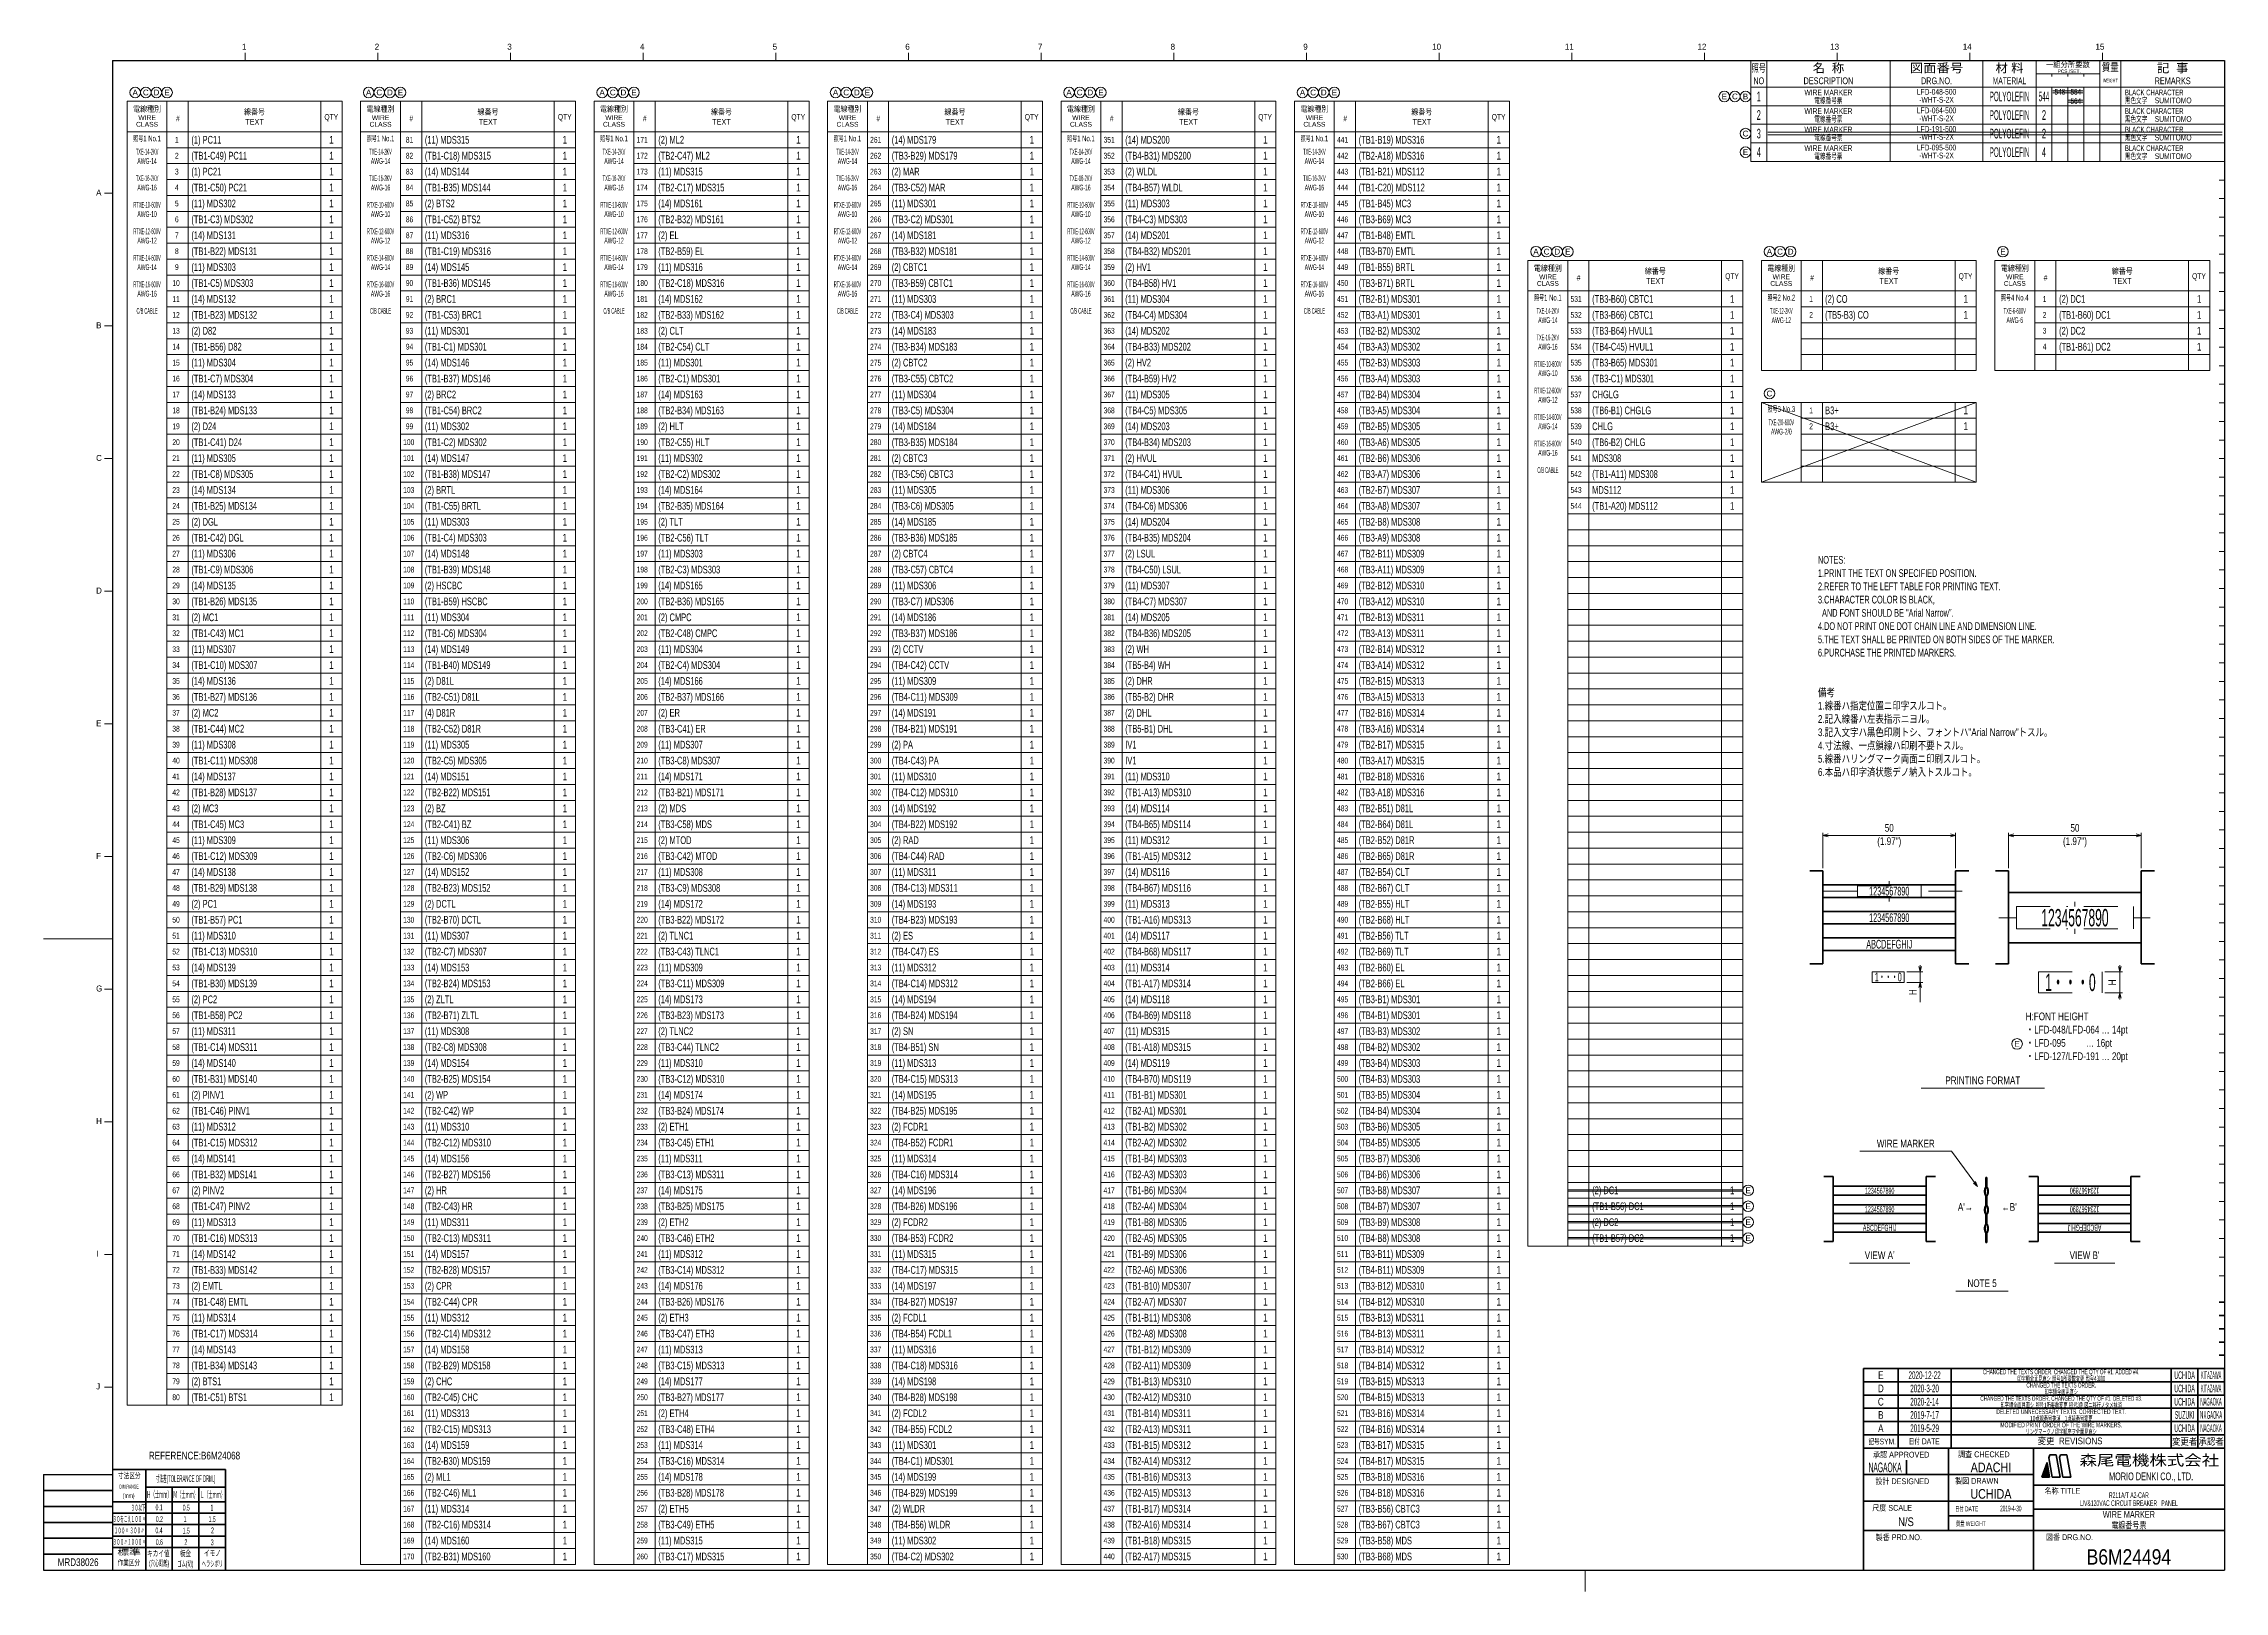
# Model space of a CAD drawing. Header units: millimetres. Extents: x 10 to 832, y 7 to 590.
import ezdxf
from ezdxf.enums import TextEntityAlignment as Align

# ---------------------------------------------------------------- set-up
doc = ezdxf.new("R2010")
doc.units = ezdxf.units.MM
doc.linetypes.add('DASHDOT', pattern=[25.3, 12.7, -6.3, 0, -6.3])
for name, color, linetype in [('GR1_01', 7, 'Continuous'), ('GR1_02', 7, 'Continuous'), ('GR1_03', 7, 'Continuous'), ('QTY', 7, 'Continuous'), ('図面枠B6M', 7, 'Continuous'), ('表題、部品表_01', 7, 'Continuous'), ('表題、部品表_02', 7, 'Continuous'), ('表題、部品表_03', 7, 'Continuous'), ('訂正記号', 7, 'Continuous')]:
    doc.layers.add(name, color=color, linetype=linetype)
doc.styles.add('HG丸ｺﾞｼｯｸM-PRO', font='')
doc.styles.get('HG丸ｺﾞｼｯｸM-PRO').set_extended_font_data('HG丸ｺﾞｼｯｸM-PRO')

msp = doc.modelspace()

# ---------------------------------------------------------------- texts
at = {"layer": 'GR1_02', "color": 3, "linetype": 'Continuous', "lineweight": 35, "style": 'HG丸ｺﾞｼｯｸM-PRO'}
for s, height, width, p in [('照号1 No.1', 2.182, 0.618598, (48.5, 554.67)), ('TXE-14-2KV', 2.182, 0.415658, (48.5, 549.67)), ('照号1 No.1', 2.182, 0.618598, (136.5, 554.67)), ('TXE-14-2KV', 2.182, 0.415658, (136.5, 549.67)), ('照号1 No.1', 2.182, 0.618598, (224.5, 554.67)), ('TXE-14-2KV', 2.182, 0.415658, (224.5, 549.67)), ('照号1 No.1', 2.182, 0.618598, (312.5, 554.67)), ('TXE-14-2KV', 2.182, 0.415658, (312.5, 549.67)), ('照号1 No.1', 2.182, 0.618598, (400.5, 554.67)), ('TXE-14-2KV', 2.182, 0.415658, (400.5, 549.67)), ('照号1 No.1', 2.182, 0.618598, (488.5, 554.67)), ('TXE-14-2KV', 2.182, 0.415658, (488.5, 549.67)), ('AWG-14', 2.182, 0.522521, (48.5, 546.17)), ('AWG-14', 2.182, 0.522521, (136.5, 546.17)), ('AWG-14', 2.182, 0.522521, (224.5, 546.17)), ('AWG-14', 2.182, 0.522521, (312.5, 546.17)), ('AWG-14', 2.182, 0.522521, (400.5, 546.17)), ('AWG-14', 2.182, 0.522521, (488.5, 546.17)), ('TXE-16-2KV', 2.182, 0.415658, (48.5, 539.67)), ('AWG-16', 2.182, 0.522521, (48.5, 536.17)), ('TXE-16-2KV', 2.182, 0.415658, (136.5, 539.67)), ('AWG-16', 2.182, 0.522521, (136.5, 536.17)), ('TXE-16-2KV', 2.182, 0.415658, (224.5, 539.67)), ('AWG-16', 2.182, 0.522521, (224.5, 536.17)), ('TXE-16-2KV', 2.182, 0.415658, (312.5, 539.67)), ('AWG-16', 2.182, 0.522521, (312.5, 536.17)), ('TXE-16-2KV', 2.182, 0.415658, (400.5, 539.67)), ('AWG-16', 2.182, 0.522521, (400.5, 536.17)), ('TXE-16-2KV', 2.182, 0.415658, (488.5, 539.67)), ('AWG-16', 2.182, 0.522521, (488.5, 536.17)), ('RTXE-10-600V', 2.1818, 0.41606, (48.5, 529.67)), ('AWG-10', 2.182, 0.522521, (48.5, 526.17)), ('RTXE-10-600V', 2.1818, 0.41606, (136.5, 529.67)), ('AWG-10', 2.182, 0.522521, (136.5, 526.17)), ('RTXE-10-600V', 2.1818, 0.41606, (224.5, 529.67)), ('AWG-10', 2.182, 0.522521, (224.5, 526.17)), ('RTXE-10-600V', 2.1818, 0.41606, (312.5, 529.67)), ('AWG-10', 2.182, 0.522521, (312.5, 526.17)), ('RTXE-10-600V', 2.1818, 0.41606, (400.5, 529.67)), ('AWG-10', 2.182, 0.522521, (400.5, 526.17)), ('RTXE-10-600V', 2.1818, 0.41606, (488.5, 529.67)), ('AWG-10', 2.182, 0.522521, (488.5, 526.17)), ('RTXE-12-600V', 2.1818, 0.41606, (48.5, 519.67)), ('RTXE-12-600V', 2.1818, 0.41606, (136.5, 519.67)), ('RTXE-12-600V', 2.1818, 0.41606, (224.5, 519.67)), ('RTXE-12-600V', 2.1818, 0.41606, (312.5, 519.67)), ('RTXE-12-600V', 2.1818, 0.41606, (400.5, 519.67)), ('RTXE-12-600V', 2.1818, 0.41606, (488.5, 519.67)), ('RTXE-14-600V', 2.1818, 0.41606, (48.5, 509.67)), ('AWG-12', 2.182, 0.522521, (48.5, 516.17)), ('RTXE-14-600V', 2.1818, 0.41606, (136.5, 509.67)), ('AWG-12', 2.182, 0.522521, (136.5, 516.17)), ('RTXE-14-600V', 2.1818, 0.41606, (224.5, 509.67)), ('AWG-12', 2.182, 0.522521, (224.5, 516.17)), ('RTXE-14-600V', 2.1818, 0.41606, (312.5, 509.67)), ('AWG-12', 2.182, 0.522521, (312.5, 516.17)), ('RTXE-14-600V', 2.1818, 0.41606, (400.5, 509.67)), ('AWG-12', 2.182, 0.522521, (400.5, 516.17)), ('RTXE-14-600V', 2.1818, 0.41606, (488.5, 509.67)), ('AWG-12', 2.182, 0.522521, (488.5, 516.17)), ('AWG-14', 2.182, 0.522521, (48.5, 506.17)), ('AWG-14', 2.182, 0.522521, (136.5, 506.17)), ('AWG-14', 2.182, 0.522521, (224.5, 506.17)), ('AWG-14', 2.182, 0.522521, (312.5, 506.17)), ('AWG-14', 2.182, 0.522521, (400.5, 506.17)), ('AWG-14', 2.182, 0.522521, (488.5, 506.17)), ('RTXE-16-600V', 2.1818, 0.41606, (48.5, 499.67)), ('AWG-16', 2.182, 0.522521, (48.5, 496.17)), ('RTXE-16-600V', 2.1818, 0.41606, (136.5, 499.67)), ('AWG-16', 2.182, 0.522521, (136.5, 496.17)), ('RTXE-16-600V', 2.1818, 0.41606, (224.5, 499.67)), ('AWG-16', 2.182, 0.522521, (224.5, 496.17)), ('RTXE-16-600V', 2.1818, 0.41606, (312.5, 499.67)), ('AWG-16', 2.182, 0.522521, (312.5, 496.17)), ('RTXE-16-600V', 2.1818, 0.41606, (400.5, 499.67)), ('AWG-16', 2.182, 0.522521, (400.5, 496.17)), ('RTXE-16-600V', 2.1818, 0.41606, (488.5, 499.67)), ('AWG-16', 2.182, 0.522521, (488.5, 496.17)), ('照号1 No.1', 2.182, 0.618598, (576.5, 494.67)), ('照号2 No.2', 2.182, 0.618598, (664.5, 494.67)), ('照号4 No.4', 2.182, 0.618598, (752.5, 494.67)), ('C/B CABLE', 2.182, 0.416781, (48.5, 489.67)), ('C/B CABLE', 2.182, 0.416781, (136.5, 489.67)), ('C/B CABLE', 2.182, 0.416781, (224.5, 489.67)), ('C/B CABLE', 2.182, 0.416781, (312.5, 489.67)), ('C/B CABLE', 2.182, 0.416781, (400.5, 489.67)), ('C/B CABLE', 2.182, 0.416781, (488.5, 489.67)), ('TXE-14-2KV', 2.182, 0.415658, (576.5, 489.67)), ('AWG-14', 2.182, 0.522521, (576.5, 486.17)), ('TXE-12-2KV', 2.182, 0.415658, (664.5, 489.67)), ('AWG-12', 2.182, 0.522521, (664.5, 486.17)), ('TXE-6-600V', 2.182, 0.416, (752.5, 489.67)), ('AWG-6', 2.182, 0.522775, (752.5, 486.17)), ('TXE-16-2KV', 2.182, 0.415658, (576.5, 479.67)), ('AWG-16', 2.182, 0.522521, (576.5, 476.17)), ('RTXE-10-600V', 2.1818, 0.41606, (576.5, 469.67)), ('RTXE-12-600V', 2.1818, 0.41606, (576.5, 459.67)), ('AWG-10', 2.182, 0.522521, (576.5, 466.17)), ('AWG-12', 2.182, 0.522521, (576.5, 456.17)), ('RTXE-14-600V', 2.1818, 0.41606, (576.5, 449.67)), ('AWG-14', 2.182, 0.522521, (576.5, 446.17)), ('RTXE-16-600V', 2.1818, 0.41606, (576.5, 439.67)), ('AWG-16', 2.182, 0.522521, (576.5, 436.17)), ('C/B CABLE', 2.182, 0.416781, (576.5, 429.67))]:
    msp.add_text(s, height=height, dxfattribs=dict(at, width=width)).set_placement(p, align=Align.MIDDLE_CENTER)
at = {"layer": 'GR1_02', "color": 3, "linetype": 'Continuous', "lineweight": 9, "style": 'HG丸ｺﾞｼｯｸM-PRO', "width": 0.784542}
for p in [(118, 554.17), (206, 554.17), (294, 554.17), (382, 554.17), (470, 554.17), (558, 554.17), (118, 548.17), (118, 542.17), (206, 548.17), (206, 542.17), (294, 548.17), (294, 542.17), (382, 548.17), (382, 542.17), (470, 548.17), (470, 542.17), (558, 548.17), (558, 542.17), (118, 536.17), (206, 536.17), (294, 536.17), (382, 536.17), (470, 536.17), (558, 536.17), (118, 530.17), (206, 530.17), (294, 530.17), (382, 530.17), (470, 530.17), (558, 530.17), (118, 524.17), (118, 518.17), (206, 524.17), (206, 518.17), (294, 524.17), (294, 518.17), (382, 524.17), (382, 518.17), (470, 524.17), (470, 518.17), (558, 524.17), (558, 518.17), (118, 512.17), (206, 512.17), (294, 512.17), (382, 512.17), (470, 512.17), (558, 512.17), (118, 506.17), (118, 500.17), (206, 506.17), (206, 500.17), (294, 506.17), (294, 500.17), (382, 506.17), (382, 500.17), (470, 506.17), (470, 500.17), (558, 506.17), (558, 500.17), (118, 494.17), (206, 494.17), (294, 494.17), (382, 494.17), (470, 494.17), (558, 494.17), (646, 494.17), (734, 494.17), (822, 494.17), (118, 488.17), (206, 488.17), (294, 488.17), (382, 488.17), (470, 488.17), (558, 488.17), (646, 488.17), (734, 488.17), (822, 488.17), (118, 482.17), (118, 476.17), (206, 482.17), (206, 476.17), (294, 482.17), (294, 476.17), (382, 482.17), (382, 476.17), (470, 482.17), (470, 476.17), (558, 482.17), (558, 476.17), (646, 482.17), (646, 476.17), (822, 482.17), (822, 476.17), (118, 470.17), (206, 470.17), (294, 470.17), (382, 470.17), (470, 470.17), (558, 470.17), (646, 470.17), (118, 464.17), (206, 464.17), (294, 464.17), (382, 464.17), (470, 464.17), (558, 464.17), (646, 464.17), (118, 458.17), (118, 452.17), (206, 458.17), (206, 452.17), (294, 458.17), (294, 452.17), (382, 458.17), (382, 452.17), (470, 458.17), (470, 452.17), (558, 458.17), (558, 452.17), (646, 458.17), (646, 452.17), (118, 446.17), (206, 446.17), (294, 446.17), (382, 446.17), (470, 446.17), (558, 446.17), (646, 446.17), (118, 440.17), (206, 440.17), (294, 440.17), (382, 440.17), (470, 440.17), (558, 440.17), (646, 440.17), (118, 434.17), (118, 428.17), (206, 434.17), (206, 428.17), (294, 434.17), (294, 428.17), (382, 434.17), (382, 428.17), (470, 434.17), (470, 428.17), (558, 434.17), (558, 428.17), (646, 434.17), (646, 428.17), (118, 422.17), (206, 422.17), (294, 422.17), (382, 422.17), (470, 422.17), (558, 422.17), (646, 422.17), (118, 416.17), (118, 410.17), (206, 416.17), (206, 410.17), (294, 416.17), (294, 410.17), (382, 416.17), (382, 410.17), (470, 416.17), (470, 410.17), (558, 416.17), (558, 410.17), (646, 416.17), (118, 404.17), (206, 404.17), (294, 404.17), (382, 404.17), (470, 404.17), (558, 404.17), (118, 398.17), (206, 398.17), (294, 398.17), (382, 398.17), (470, 398.17), (558, 398.17), (118, 392.17), (118, 386.17), (206, 392.17), (206, 386.17), (294, 392.17), (294, 386.17), (382, 392.17), (382, 386.17), (470, 392.17), (470, 386.17), (558, 392.17), (558, 386.17), (118, 380.17), (206, 380.17), (294, 380.17), (382, 380.17), (470, 380.17), (558, 380.17), (118, 374.17), (206, 374.17), (294, 374.17), (382, 374.17), (470, 374.17), (558, 374.17), (118, 368.17), (118, 362.17), (206, 368.17), (206, 362.17), (294, 368.17), (294, 362.17), (382, 368.17), (382, 362.17), (470, 368.17), (470, 362.17), (558, 368.17), (558, 362.17), (118, 356.17), (206, 356.17), (294, 356.17), (382, 356.17), (470, 356.17), (558, 356.17), (118, 350.17), (118, 344.17), (206, 350.17), (206, 344.17), (294, 350.17), (294, 344.17), (382, 350.17), (382, 344.17), (470, 350.17), (470, 344.17), (558, 350.17), (558, 344.17), (118, 338.17), (206, 338.17), (294, 338.17), (382, 338.17), (470, 338.17), (558, 338.17), (118, 332.17), (206, 332.17), (294, 332.17), (382, 332.17), (470, 332.17), (558, 332.17), (118, 326.17), (118, 320.17), (206, 326.17), (206, 320.17), (294, 326.17), (294, 320.17), (382, 326.17), (382, 320.17), (470, 326.17), (470, 320.17), (558, 326.17), (558, 320.17), (118, 314.17), (206, 314.17), (294, 314.17), (382, 314.17), (470, 314.17), (558, 314.17), (118, 308.17), (206, 308.17), (294, 308.17), (382, 308.17), (470, 308.17), (558, 308.17), (118, 302.17), (118, 296.17), (206, 302.17), (206, 296.17), (294, 302.17), (294, 296.17), (382, 302.17), (382, 296.17), (470, 302.17), (470, 296.17), (558, 302.17), (558, 296.17), (118, 290.17), (206, 290.17), (294, 290.17), (382, 290.17), (470, 290.17), (558, 290.17), (118, 284.17), (118, 278.17), (206, 284.17), (206, 278.17), (294, 284.17), (294, 278.17), (382, 284.17), (382, 278.17), (470, 284.17), (470, 278.17), (558, 284.17), (558, 278.17), (118, 272.17), (206, 272.17), (294, 272.17), (382, 272.17), (470, 272.17), (558, 272.17), (118, 266.17), (206, 266.17), (294, 266.17), (382, 266.17), (470, 266.17), (558, 266.17), (118, 260.17), (118, 254.17), (206, 260.17), (206, 254.17), (294, 260.17), (294, 254.17), (382, 260.17), (382, 254.17), (470, 260.17), (470, 254.17), (558, 260.17), (558, 254.17), (118, 248.17), (206, 248.17), (294, 248.17), (382, 248.17), (470, 248.17), (558, 248.17), (118, 242.17), (206, 242.17), (294, 242.17), (382, 242.17), (470, 242.17), (558, 242.17), (118, 236.17), (118, 230.17), (206, 236.17), (206, 230.17), (294, 236.17), (294, 230.17), (382, 236.17), (382, 230.17), (470, 236.17), (470, 230.17), (558, 236.17), (558, 230.17), (118, 224.17), (206, 224.17), (294, 224.17), (382, 224.17), (470, 224.17), (558, 224.17), (118, 218.17), (206, 218.17), (294, 218.17), (382, 218.17), (470, 218.17), (558, 218.17), (118, 212.17), (118, 206.17), (206, 212.17), (206, 206.17), (294, 212.17), (294, 206.17), (382, 212.17), (382, 206.17), (470, 212.17), (470, 206.17), (558, 212.17), (558, 206.17), (118, 200.17), (206, 200.17), (294, 200.17), (382, 200.17), (470, 200.17), (558, 200.17), (118, 194.17), (118, 188.17), (206, 194.17), (206, 188.17), (294, 194.17), (294, 188.17), (382, 194.17), (382, 188.17), (470, 194.17), (470, 188.17), (558, 194.17), (558, 188.17), (118, 182.17), (206, 182.17), (294, 182.17), (382, 182.17), (470, 182.17), (558, 182.17), (118, 176.17), (206, 176.17), (294, 176.17), (382, 176.17), (470, 176.17), (558, 176.17), (118, 170.17), (118, 164.17), (206, 170.17), (206, 164.17), (294, 170.17), (294, 164.17), (382, 170.17), (382, 164.17), (470, 170.17), (470, 164.17), (558, 170.17), (558, 164.17), (118, 158.17), (206, 158.17), (294, 158.17), (382, 158.17), (470, 158.17), (558, 158.17), (118, 152.17), (206, 152.17), (294, 152.17), (382, 152.17), (470, 152.17), (558, 152.17), (118, 146.17), (118, 140.17), (206, 146.17), (206, 140.17), (294, 146.17), (294, 140.17), (382, 146.17), (382, 140.17), (470, 146.17), (470, 140.17), (558, 146.17), (558, 140.17), (118, 134.17), (206, 134.17), (294, 134.17), (382, 134.17), (470, 134.17), (558, 134.17), (118, 128.17), (118, 122.17), (206, 128.17), (206, 122.17), (294, 128.17), (294, 122.17), (382, 128.17), (382, 122.17), (470, 128.17), (470, 122.17), (558, 128.17), (558, 122.17), (118, 116.17), (206, 116.17), (294, 116.17), (382, 116.17), (470, 116.17), (558, 116.17), (118, 110.17), (206, 110.17), (294, 110.17), (382, 110.17), (470, 110.17), (558, 110.17), (118, 104.17), (118, 98.17), (206, 104.17), (206, 98.17), (294, 104.17), (294, 98.17), (382, 104.17), (382, 98.17), (470, 104.17), (470, 98.17), (558, 104.17), (558, 98.17), (118, 92.17), (206, 92.17), (294, 92.17), (382, 92.17), (470, 92.17), (558, 92.17), (118, 86.17), (206, 86.17), (294, 86.17), (382, 86.17), (470, 86.17), (558, 86.17), (118, 80.17), (206, 80.17), (206, 74.17), (294, 80.17), (294, 74.17), (382, 80.17), (382, 74.17), (470, 80.17), (470, 74.17), (558, 80.17), (558, 74.17), (206, 68.17), (294, 68.17), (382, 68.17), (470, 68.17), (558, 68.17), (206, 62.17), (206, 56.17), (294, 62.17), (294, 56.17), (382, 62.17), (382, 56.17), (470, 62.17), (470, 56.17), (558, 62.17), (558, 56.17), (206, 50.17), (294, 50.17), (382, 50.17), (470, 50.17), (558, 50.17), (206, 44.17), (294, 44.17), (382, 44.17), (470, 44.17), (558, 44.17), (206, 38.17), (206, 32.17), (294, 38.17), (294, 32.17), (382, 38.17), (382, 32.17), (470, 38.17), (470, 32.17), (558, 38.17), (558, 32.17), (206, 26.17), (294, 26.17), (382, 26.17), (470, 26.17), (558, 26.17), (206, 20.17), (294, 20.17), (382, 20.17), (470, 20.17), (558, 20.17)]:
    msp.add_text('1', height=2.91, dxfattribs=at).set_placement(p, align=Align.MIDDLE_CENTER)
at = {"layer": 'GR1_03', "color": 2, "linetype": 'Continuous', "lineweight": 13, "style": 'HG丸ｺﾞｼｯｸM-PRO', "width": 0.691275}
for s, height, p in [('1', 2.18, (59.01, 554.17)), ('3', 2.18, (59.01, 542.17)), ('2', 2.18, (59.01, 548.17)), ('4', 2.18, (59.01, 536.17)), ('5', 2.18, (59.01, 530.17)), ('6', 2.18, (59.01, 524.17)), ('7', 2.18, (59.01, 518.17)), ('8', 2.18, (59.01, 512.17)), ('9', 2.18, (59.01, 506.17)), ('10', 2.182, (58.02, 500.17)), ('11', 2.182, (58.02, 494.17)), ('1', 2.18, (675.01, 494.17)), ('1', 2.18, (763.01, 494.17)), ('12', 2.182, (58.02, 488.17)), ('2', 2.18, (675.01, 488.17)), ('2', 2.18, (763.01, 488.17)), ('13', 2.182, (58.02, 482.17)), ('14', 2.182, (58.02, 476.17)), ('4', 2.18, (763.01, 476.17)), ('3', 2.18, (763.01, 482.17)), ('15', 2.182, (58.02, 470.17)), ('16', 2.182, (58.02, 464.17)), ('17', 2.182, (58.02, 458.17)), ('18', 2.182, (58.02, 452.17)), ('19', 2.182, (58.02, 446.17)), ('20', 2.182, (58.02, 440.17)), ('21', 2.182, (58.02, 434.17)), ('22', 2.182, (58.02, 428.17)), ('23', 2.182, (58.02, 422.17)), ('24', 2.182, (58.02, 416.17)), ('25', 2.182, (58.02, 410.17)), ('26', 2.182, (58.02, 404.17)), ('27', 2.182, (58.02, 398.17)), ('28', 2.182, (58.02, 392.17)), ('29', 2.182, (58.02, 386.17)), ('30', 2.182, (58.02, 380.17)), ('31', 2.182, (58.02, 374.17)), ('32', 2.182, (58.02, 368.17)), ('33', 2.182, (58.02, 362.17)), ('34', 2.182, (58.02, 356.17)), ('35', 2.182, (58.02, 350.17)), ('36', 2.182, (58.02, 344.17)), ('37', 2.182, (58.02, 338.17)), ('38', 2.182, (58.02, 332.17)), ('40', 2.182, (58.02, 320.17)), ('39', 2.182, (58.02, 326.17)), ('41', 2.182, (58.02, 314.17)), ('42', 2.182, (58.02, 308.17)), ('43', 2.182, (58.02, 302.17)), ('44', 2.182, (58.02, 296.17)), ('45', 2.182, (58.02, 290.17)), ('46', 2.182, (58.02, 284.17)), ('47', 2.182, (58.02, 278.17)), ('48', 2.182, (58.02, 272.17)), ('49', 2.182, (58.02, 266.17)), ('50', 2.182, (58.02, 260.17)), ('51', 2.182, (58.02, 254.17)), ('52', 2.182, (58.02, 248.17)), ('53', 2.182, (58.02, 242.17)), ('54', 2.182, (58.02, 236.17)), ('55', 2.182, (58.02, 230.17)), ('56', 2.182, (58.02, 224.17)), ('57', 2.182, (58.02, 218.17)), ('227', 2.182, (233.03, 218.17)), ('58', 2.182, (58.02, 212.17)), ('59', 2.182, (58.02, 206.17)), ('228', 2.182, (233.03, 212.17)), ('229', 2.182, (233.03, 206.17)), ('60', 2.182, (58.02, 200.17)), ('230', 2.182, (233.03, 200.17)), ('61', 2.182, (58.02, 194.17)), ('62', 2.182, (58.02, 188.17)), ('231', 2.182, (233.03, 194.17)), ('232', 2.182, (233.03, 188.17)), ('63', 2.182, (58.02, 182.17)), ('233', 2.182, (233.03, 182.17)), ('64', 2.182, (58.02, 176.17)), ('234', 2.182, (233.03, 176.17)), ('65', 2.182, (58.02, 170.17)), ('66', 2.182, (58.02, 164.17)), ('235', 2.182, (233.03, 170.17)), ('236', 2.182, (233.03, 164.17)), ('67', 2.182, (58.02, 158.17)), ('237', 2.182, (233.03, 158.17)), ('68', 2.182, (58.02, 152.17)), ('238', 2.182, (233.03, 152.17)), ('69', 2.182, (58.02, 146.17)), ('70', 2.182, (58.02, 140.17)), ('239', 2.182, (233.03, 146.17)), ('240', 2.182, (233.03, 140.17)), ('71', 2.182, (58.02, 134.17)), ('72', 2.182, (58.02, 128.17)), ('73', 2.182, (58.02, 122.17)), ('74', 2.182, (58.02, 116.17)), ('75', 2.182, (58.02, 110.17)), ('76', 2.182, (58.02, 104.17)), ('77', 2.182, (58.02, 98.17)), ('78', 2.182, (58.02, 92.17)), ('79', 2.182, (58.02, 86.17)), ('80', 2.182, (58.02, 80.17))]:
    msp.add_text(s, height=height, dxfattribs=at).set_placement(p, align=Align.MIDDLE_LEFT)
at = {"layer": 'GR1_03', "color": 3, "linetype": 'Continuous', "lineweight": 9, "style": 'HG丸ｺﾞｼｯｸM-PRO', "width": 0.691275}
for s, p in [('81', (146.02, 554.17)), ('171', (233.03, 554.17)), ('261', (321.03, 554.17)), ('351', (409.03, 554.17)), ('441', (497.03, 554.17)), ('82', (146.02, 548.17)), ('83', (146.02, 542.17)), ('172', (233.03, 548.17)), ('173', (233.03, 542.17)), ('262', (321.03, 548.17)), ('263', (321.03, 542.17)), ('352', (409.03, 548.17)), ('353', (409.03, 542.17)), ('442', (497.03, 548.17)), ('443', (497.03, 542.17)), ('84', (146.02, 536.17)), ('174', (233.03, 536.17)), ('264', (321.03, 536.17)), ('354', (409.03, 536.17)), ('444', (497.03, 536.17)), ('85', (146.02, 530.17)), ('175', (233.03, 530.17)), ('265', (321.03, 530.17)), ('355', (409.03, 530.17)), ('445', (497.03, 530.17)), ('86', (146.02, 524.17)), ('87', (146.02, 518.17)), ('176', (233.03, 524.17)), ('177', (233.03, 518.17)), ('266', (321.03, 524.17)), ('267', (321.03, 518.17)), ('356', (409.03, 524.17)), ('357', (409.03, 518.17)), ('446', (497.03, 524.17)), ('447', (497.03, 518.17)), ('88', (146.02, 512.17)), ('178', (233.03, 512.17)), ('268', (321.03, 512.17)), ('358', (409.03, 512.17)), ('448', (497.03, 512.17)), ('89', (146.02, 506.17)), ('179', (233.03, 506.17)), ('269', (321.03, 506.17)), ('359', (409.03, 506.17)), ('449', (497.03, 506.17)), ('90', (146.02, 500.17)), ('91', (146.02, 494.17)), ('180', (233.03, 500.17)), ('181', (233.03, 494.17)), ('270', (321.03, 500.17)), ('271', (321.03, 494.17)), ('360', (409.03, 500.17)), ('361', (409.03, 494.17)), ('450', (497.03, 500.17)), ('451', (497.03, 494.17)), ('531', (585.03, 494.17)), ('92', (146.02, 488.17)), ('182', (233.03, 488.17)), ('272', (321.03, 488.17)), ('362', (409.03, 488.17)), ('452', (497.03, 488.17)), ('532', (585.03, 488.17)), ('93', (146.02, 482.17)), ('94', (146.02, 476.17)), ('183', (233.03, 482.17)), ('184', (233.03, 476.17)), ('273', (321.03, 482.17)), ('274', (321.03, 476.17)), ('363', (409.03, 482.17)), ('364', (409.03, 476.17)), ('453', (497.03, 482.17)), ('454', (497.03, 476.17)), ('533', (585.03, 482.17)), ('534', (585.03, 476.17)), ('95', (146.02, 470.17)), ('185', (233.03, 470.17)), ('275', (321.03, 470.17)), ('365', (409.03, 470.17)), ('455', (497.03, 470.17)), ('535', (585.03, 470.17)), ('96', (146.02, 464.17)), ('186', (233.03, 464.17)), ('276', (321.03, 464.17)), ('366', (409.03, 464.17)), ('456', (497.03, 464.17)), ('536', (585.03, 464.17)), ('97', (146.02, 458.17)), ('98', (146.02, 452.17)), ('187', (233.03, 458.17)), ('188', (233.03, 452.17)), ('277', (321.03, 458.17)), ('278', (321.03, 452.17)), ('367', (409.03, 458.17)), ('368', (409.03, 452.17)), ('457', (497.03, 458.17)), ('458', (497.03, 452.17)), ('537', (585.03, 458.17)), ('538', (585.03, 452.17)), ('99', (146.02, 446.17)), ('189', (233.03, 446.17)), ('279', (321.03, 446.17)), ('369', (409.03, 446.17)), ('459', (497.03, 446.17)), ('539', (585.03, 446.17)), ('100', (145.03, 440.17)), ('190', (233.03, 440.17)), ('280', (321.03, 440.17)), ('370', (409.03, 440.17)), ('460', (497.03, 440.17)), ('540', (585.03, 440.17)), ('101', (145.03, 434.17)), ('102', (145.03, 428.17)), ('191', (233.03, 434.17)), ('192', (233.03, 428.17)), ('281', (321.03, 434.17)), ('282', (321.03, 428.17)), ('371', (409.03, 434.17)), ('372', (409.03, 428.17)), ('461', (497.03, 434.17)), ('462', (497.03, 428.17)), ('541', (585.03, 434.17)), ('542', (585.03, 428.17)), ('103', (145.03, 422.17)), ('193', (233.03, 422.17)), ('283', (321.03, 422.17)), ('373', (409.03, 422.17)), ('463', (497.03, 422.17)), ('543', (585.03, 422.17)), ('104', (145.03, 416.17)), ('105', (145.03, 410.17)), ('194', (233.03, 416.17)), ('195', (233.03, 410.17)), ('284', (321.03, 416.17)), ('285', (321.03, 410.17)), ('374', (409.03, 416.17)), ('375', (409.03, 410.17)), ('464', (497.03, 416.17)), ('465', (497.03, 410.17)), ('544', (585.03, 416.17)), ('106', (145.03, 404.17)), ('196', (233.03, 404.17)), ('286', (321.03, 404.17)), ('376', (409.03, 404.17)), ('466', (497.03, 404.17)), ('107', (145.03, 398.17)), ('197', (233.03, 398.17)), ('287', (321.03, 398.17)), ('377', (409.03, 398.17)), ('467', (497.03, 398.17)), ('108', (145.03, 392.17)), ('109', (145.03, 386.17)), ('198', (233.03, 392.17)), ('199', (233.03, 386.17)), ('288', (321.03, 392.17)), ('289', (321.03, 386.17)), ('378', (409.03, 392.17)), ('379', (409.03, 386.17)), ('468', (497.03, 392.17)), ('469', (497.03, 386.17)), ('110', (145.03, 380.17)), ('200', (233.03, 380.17)), ('290', (321.03, 380.17)), ('380', (409.03, 380.17)), ('470', (497.03, 380.17)), ('111', (145.03, 374.17)), ('201', (233.03, 374.17)), ('291', (321.03, 374.17)), ('381', (409.03, 374.17)), ('471', (497.03, 374.17)), ('112', (145.03, 368.17)), ('113', (145.03, 362.17)), ('202', (233.03, 368.17)), ('203', (233.03, 362.17)), ('292', (321.03, 368.17)), ('293', (321.03, 362.17)), ('382', (409.03, 368.17)), ('383', (409.03, 362.17)), ('472', (497.03, 368.17)), ('473', (497.03, 362.17)), ('114', (145.03, 356.17)), ('204', (233.03, 356.17)), ('294', (321.03, 356.17)), ('384', (409.03, 356.17)), ('474', (497.03, 356.17)), ('115', (145.03, 350.17)), ('116', (145.03, 344.17)), ('205', (233.03, 350.17)), ('206', (233.03, 344.17)), ('295', (321.03, 350.17)), ('296', (321.03, 344.17)), ('385', (409.03, 350.17)), ('386', (409.03, 344.17)), ('475', (497.03, 350.17)), ('476', (497.03, 344.17)), ('117', (145.03, 338.17)), ('207', (233.03, 338.17)), ('297', (321.03, 338.17)), ('387', (409.03, 338.17)), ('477', (497.03, 338.17)), ('118', (145.03, 332.17)), ('208', (233.03, 332.17)), ('298', (321.03, 332.17)), ('388', (409.03, 332.17)), ('478', (497.03, 332.17)), ('119', (145.03, 326.17)), ('120', (145.03, 320.17)), ('209', (233.03, 326.17)), ('210', (233.03, 320.17)), ('300', (321.03, 320.17)), ('299', (321.03, 326.17)), ('389', (409.03, 326.17)), ('390', (409.03, 320.17)), ('479', (497.03, 326.17)), ('480', (497.03, 320.17)), ('121', (145.03, 314.17)), ('211', (233.03, 314.17)), ('301', (321.03, 314.17)), ('391', (409.03, 314.17)), ('481', (497.03, 314.17)), ('122', (145.03, 308.17)), ('212', (233.03, 308.17)), ('302', (321.03, 308.17)), ('392', (409.03, 308.17)), ('482', (497.03, 308.17)), ('123', (145.03, 302.17)), ('124', (145.03, 296.17)), ('213', (233.03, 302.17)), ('214', (233.03, 296.17)), ('303', (321.03, 302.17)), ('304', (321.03, 296.17)), ('393', (409.03, 302.17)), ('394', (409.03, 296.17)), ('483', (497.03, 302.17)), ('484', (497.03, 296.17)), ('125', (145.03, 290.17)), ('215', (233.03, 290.17)), ('305', (321.03, 290.17)), ('395', (409.03, 290.17)), ('485', (497.03, 290.17)), ('126', (145.03, 284.17)), ('216', (233.03, 284.17)), ('306', (321.03, 284.17)), ('396', (409.03, 284.17)), ('486', (497.03, 284.17)), ('127', (145.03, 278.17)), ('128', (145.03, 272.17)), ('217', (233.03, 278.17)), ('218', (233.03, 272.17)), ('307', (321.03, 278.17)), ('308', (321.03, 272.17)), ('397', (409.03, 278.17)), ('398', (409.03, 272.17)), ('487', (497.03, 278.17)), ('488', (497.03, 272.17)), ('129', (145.03, 266.17)), ('219', (233.03, 266.17)), ('309', (321.03, 266.17)), ('399', (409.03, 266.17)), ('489', (497.03, 266.17)), ('130', (145.03, 260.17)), ('131', (145.03, 254.17)), ('220', (233.03, 260.17)), ('221', (233.03, 254.17)), ('310', (321.03, 260.17)), ('311', (321.03, 254.17)), ('400', (409.03, 260.17)), ('401', (409.03, 254.17)), ('490', (497.03, 260.17)), ('491', (497.03, 254.17)), ('132', (145.03, 248.17)), ('222', (233.03, 248.17)), ('312', (321.03, 248.17)), ('402', (409.03, 248.17)), ('492', (497.03, 248.17)), ('133', (145.03, 242.17)), ('223', (233.03, 242.17)), ('313', (321.03, 242.17)), ('403', (409.03, 242.17)), ('493', (497.03, 242.17)), ('134', (145.03, 236.17)), ('135', (145.03, 230.17)), ('224', (233.03, 236.17)), ('225', (233.03, 230.17)), ('314', (321.03, 236.17)), ('315', (321.03, 230.17)), ('404', (409.03, 236.17)), ('405', (409.03, 230.17)), ('494', (497.03, 236.17)), ('495', (497.03, 230.17)), ('136', (145.03, 224.17)), ('226', (233.03, 224.17)), ('316', (321.03, 224.17)), ('406', (409.03, 224.17)), ('496', (497.03, 224.17)), ('137', (145.03, 218.17)), ('317', (321.03, 218.17)), ('407', (409.03, 218.17)), ('497', (497.03, 218.17)), ('138', (145.03, 212.17)), ('139', (145.03, 206.17)), ('318', (321.03, 212.17)), ('319', (321.03, 206.17)), ('408', (409.03, 212.17)), ('409', (409.03, 206.17)), ('498', (497.03, 212.17)), ('499', (497.03, 206.17)), ('140', (145.03, 200.17)), ('320', (321.03, 200.17)), ('410', (409.03, 200.17)), ('500', (497.03, 200.17)), ('141', (145.03, 194.17)), ('142', (145.03, 188.17)), ('321', (321.03, 194.17)), ('322', (321.03, 188.17)), ('411', (409.03, 194.17)), ('412', (409.03, 188.17)), ('501', (497.03, 194.17)), ('502', (497.03, 188.17)), ('143', (145.03, 182.17)), ('323', (321.03, 182.17)), ('413', (409.03, 182.17)), ('503', (497.03, 182.17)), ('144', (145.03, 176.17)), ('324', (321.03, 176.17)), ('414', (409.03, 176.17)), ('504', (497.03, 176.17)), ('145', (145.03, 170.17)), ('146', (145.03, 164.17)), ('325', (321.03, 170.17)), ('326', (321.03, 164.17)), ('415', (409.03, 170.17)), ('416', (409.03, 164.17)), ('505', (497.03, 170.17)), ('506', (497.03, 164.17)), ('147', (145.03, 158.17)), ('327', (321.03, 158.17)), ('417', (409.03, 158.17)), ('507', (497.03, 158.17)), ('148', (145.03, 152.17)), ('328', (321.03, 152.17)), ('418', (409.03, 152.17)), ('508', (497.03, 152.17)), ('149', (145.03, 146.17)), ('150', (145.03, 140.17)), ('329', (321.03, 146.17)), ('330', (321.03, 140.17)), ('419', (409.03, 146.17)), ('420', (409.03, 140.17)), ('509', (497.03, 146.17)), ('510', (497.03, 140.17)), ('151', (145.03, 134.17)), ('241', (233.03, 134.17)), ('331', (321.03, 134.17)), ('421', (409.03, 134.17)), ('511', (497.03, 134.17)), ('152', (145.03, 128.17)), ('242', (233.03, 128.17)), ('332', (321.03, 128.17)), ('422', (409.03, 128.17)), ('512', (497.03, 128.17)), ('153', (145.03, 122.17)), ('154', (145.03, 116.17)), ('243', (233.03, 122.17)), ('244', (233.03, 116.17)), ('333', (321.03, 122.17)), ('334', (321.03, 116.17)), ('423', (409.03, 122.17)), ('424', (409.03, 116.17)), ('513', (497.03, 122.17)), ('514', (497.03, 116.17)), ('155', (145.03, 110.17)), ('245', (233.03, 110.17)), ('335', (321.03, 110.17)), ('425', (409.03, 110.17)), ('515', (497.03, 110.17)), ('156', (145.03, 104.17)), ('157', (145.03, 98.17)), ('246', (233.03, 104.17)), ('247', (233.03, 98.17)), ('336', (321.03, 104.17)), ('337', (321.03, 98.17)), ('426', (409.03, 104.17)), ('427', (409.03, 98.17)), ('516', (497.03, 104.17)), ('517', (497.03, 98.17)), ('158', (145.03, 92.17)), ('248', (233.03, 92.17)), ('338', (321.03, 92.17)), ('428', (409.03, 92.17)), ('518', (497.03, 92.17)), ('159', (145.03, 86.17)), ('249', (233.03, 86.17)), ('339', (321.03, 86.17)), ('429', (409.03, 86.17)), ('519', (497.03, 86.17)), ('160', (145.03, 80.17)), ('161', (145.03, 74.17)), ('250', (233.03, 80.17)), ('251', (233.03, 74.17)), ('340', (321.03, 80.17)), ('341', (321.03, 74.17)), ('430', (409.03, 80.17)), ('431', (409.03, 74.17)), ('520', (497.03, 80.17)), ('521', (497.03, 74.17)), ('162', (145.03, 68.17)), ('252', (233.03, 68.17)), ('342', (321.03, 68.17)), ('432', (409.03, 68.17)), ('522', (497.03, 68.17)), ('163', (145.03, 62.17)), ('253', (233.03, 62.17)), ('343', (321.03, 62.17)), ('433', (409.03, 62.17)), ('523', (497.03, 62.17)), ('164', (145.03, 56.17)), ('165', (145.03, 50.17)), ('254', (233.03, 56.17)), ('255', (233.03, 50.17)), ('344', (321.03, 56.17)), ('345', (321.03, 50.17)), ('434', (409.03, 56.17)), ('435', (409.03, 50.17)), ('524', (497.03, 56.17)), ('525', (497.03, 50.17)), ('166', (145.03, 44.17)), ('256', (233.03, 44.17)), ('346', (321.03, 44.17)), ('436', (409.03, 44.17)), ('526', (497.03, 44.17)), ('167', (145.03, 38.17)), ('168', (145.03, 32.17)), ('257', (233.03, 38.17)), ('258', (233.03, 32.17)), ('347', (321.03, 38.17)), ('348', (321.03, 32.17)), ('437', (409.03, 38.17)), ('438', (409.03, 32.17)), ('527', (497.03, 38.17)), ('528', (497.03, 32.17)), ('169', (145.03, 26.17)), ('259', (233.03, 26.17)), ('349', (321.03, 26.17)), ('439', (409.03, 26.17)), ('529', (497.03, 26.17)), ('170', (145.03, 20.17)), ('260', (233.03, 20.17)), ('350', (321.03, 20.17)), ('440', (409.03, 20.17)), ('530', (497.03, 20.17))]:
    msp.add_text(s, height=2.182, dxfattribs=at).set_placement(p, align=Align.MIDDLE_LEFT)
at = {"layer": 'QTY', "color": 7, "linetype": 'Continuous', "lineweight": 35, "style": 'HG丸ｺﾞｼｯｸM-PRO'}
for s, height, width, p in [('(1) PC11', 2.909, 0.724576, (65.2, 554.17)), ('(11) MDS315', 2.9091, 0.724357, (153.2, 554.17)), ('(2) ML2', 2.909, 0.724404, (241.2, 554.17)), ('(14) MDS179', 2.9091, 0.724357, (329.2, 554.17)), ('(14) MDS200', 2.9091, 0.724357, (417.2, 554.17)), ('(TB1-B19) MDS316', 2.9091, 0.724741, (505.2, 554.17)), ('(TB1-C49) PC11', 2.9091, 0.724675, (65.2, 548.17)), ('(1) PC21', 2.909, 0.724576, (65.2, 542.17)), ('(TB1-C18) MDS315', 2.9091, 0.724539, (153.2, 548.17)), ('(14) MDS144', 2.9091, 0.724357, (153.2, 542.17)), ('(TB2-C47) ML2', 2.9091, 0.724598, (241.2, 548.17)), ('(11) MDS315', 2.9091, 0.724357, (241.2, 542.17)), ('(TB3-B29) MDS179', 2.9091, 0.724741, (329.2, 548.17)), ('(2) MAR', 2.909, 0.724482, (329.2, 542.17)), ('(TB4-B31) MDS200', 2.9091, 0.724741, (417.2, 548.17)), ('(2) WLDL', 2.909, 0.724333, (417.2, 542.17)), ('(TB2-A18) MDS316', 2.9091, 0.72441, (505.2, 548.17)), ('(TB1-B21) MDS112', 2.9091, 0.724741, (505.2, 542.17)), ('(TB1-C50) PC21', 2.9091, 0.724675, (65.2, 536.17)), ('(TB1-B35) MDS144', 2.9091, 0.724741, (153.2, 536.17)), ('(TB2-C17) MDS315', 2.9091, 0.724539, (241.2, 536.17)), ('(TB3-C52) MAR', 2.9091, 0.724633, (329.2, 536.17)), ('(TB4-B57) WLDL', 2.9091, 0.724782, (417.2, 536.17)), ('(TB1-C20) MDS112', 2.9091, 0.724539, (505.2, 536.17)), ('(11) MDS302', 2.9091, 0.724357, (65.2, 530.17)), ('(2) BTS2', 2.909, 0.72487, (153.2, 530.17)), ('(14) MDS161', 2.9091, 0.724357, (241.2, 530.17)), ('(11) MDS301', 2.9091, 0.724357, (329.2, 530.17)), ('(11) MDS303', 2.9091, 0.724357, (417.2, 530.17)), ('(TB1-B45) MC3', 2.9091, 0.724886, (505.2, 530.17)), ('(TB1-C3) MDS302', 2.9091, 0.724564, (65.2, 524.17)), ('(14) MDS131', 2.9091, 0.724357, (65.2, 518.17)), ('(TB1-C52) BTS2', 2.9091, 0.72483, (153.2, 524.17)), ('(11) MDS316', 2.9091, 0.724357, (153.2, 518.17)), ('(TB2-B32) MDS161', 2.9091, 0.724741, (241.2, 524.17)), ('(2) EL', 2.909, 0.724877, (241.2, 518.17)), ('(TB3-C2) MDS301', 2.9091, 0.724564, (329.2, 524.17)), ('(14) MDS181', 2.9091, 0.724357, (329.2, 518.17)), ('(TB4-C3) MDS303', 2.9091, 0.724564, (417.2, 524.17)), ('(14) MDS201', 2.9091, 0.724357, (417.2, 518.17)), ('(TB3-B69) MC3', 2.9091, 0.724886, (505.2, 524.17)), ('(TB1-B48) EMTL', 2.9091, 0.724894, (505.2, 518.17)), ('(TB1-B22) MDS131', 2.9091, 0.724741, (65.2, 512.17)), ('(TB1-C19) MDS316', 2.9091, 0.724539, (153.2, 512.17)), ('(TB2-B59) EL', 2.9091, 0.72512, (241.2, 512.17)), ('(TB3-B32) MDS181', 2.9091, 0.724741, (329.2, 512.17)), ('(TB4-B32) MDS201', 2.9091, 0.724741, (417.2, 512.17)), ('(TB3-B70) EMTL', 2.9091, 0.724894, (505.2, 512.17)), ('(11) MDS303', 2.9091, 0.724357, (65.2, 506.17)), ('(TB1-C5) MDS303', 2.9091, 0.724564, (65.2, 500.17)), ('(14) MDS145', 2.9091, 0.724357, (153.2, 506.17)), ('(TB1-B36) MDS145', 2.9091, 0.724741, (153.2, 500.17)), ('(11) MDS316', 2.9091, 0.724357, (241.2, 506.17)), ('(TB2-C18) MDS316', 2.9091, 0.724539, (241.2, 500.17)), ('(2) CBTC1', 2.909, 0.724816, (329.2, 506.17)), ('(TB3-B59) CBTC1', 2.9091, 0.725025, (329.2, 500.17)), ('(2) HV1', 2.909, 0.724873, (417.2, 506.17)), ('(TB4-B58) HV1', 2.9091, 0.725088, (417.2, 500.17)), ('(TB1-B55) BRTL', 2.9091, 0.725178, (505.2, 506.17)), ('(TB3-B71) BRTL', 2.9091, 0.725178, (505.2, 500.17)), ('(14) MDS132', 2.9091, 0.724357, (65.2, 494.17)), ('(2) BRC1', 2.909, 0.72525, (153.2, 494.17)), ('(14) MDS162', 2.9091, 0.724357, (241.2, 494.17)), ('(11) MDS303', 2.9091, 0.724357, (329.2, 494.17)), ('(11) MDS304', 2.9091, 0.724357, (417.2, 494.17)), ('(TB2-B1) MDS301', 2.9091, 0.724782, (505.2, 494.17)), ('(TB3-B60) CBTC1', 2.9091, 0.725025, (593.2, 494.17)), ('(2) CO', 2.909, 0.724823, (681, 494.17)), ('(2) DC1', 2.909, 0.724381, (769.2, 494.17)), ('(TB1-B23) MDS132', 2.9091, 0.724741, (65.2, 488.17)), ('(TB1-C53) BRC1', 2.9091, 0.725032, (153.2, 488.17)), ('(TB2-B33) MDS162', 2.9091, 0.724741, (241.2, 488.17)), ('(TB3-C4) MDS303', 2.9091, 0.724564, (329.2, 488.17)), ('(TB4-C4) MDS304', 2.9091, 0.724564, (417.2, 488.17)), ('(TB3-A1) MDS301', 2.9091, 0.724426, (505.2, 488.17)), ('(TB3-B66) CBTC1', 2.9091, 0.725025, (593.2, 488.17)), ('(TB5-B3) CO', 2.9091, 0.725183, (681, 488.17)), ('(TB1-B60) DC1', 2.9091, 0.724846, (769.2, 488.17)), ('(2) D82', 2.909, 0.72426, (65.2, 482.17)), ('(TB1-B56) D82', 2.9091, 0.724788, (65.2, 476.17)), ('(11) MDS301', 2.9091, 0.724357, (153.2, 482.17)), ('(TB1-C1) MDS301', 2.9091, 0.724564, (153.2, 476.17)), ('(2) CLT', 2.909, 0.72432, (241.2, 482.17)), ('(TB2-C54) CLT', 2.9091, 0.724561, (241.2, 476.17)), ('(14) MDS183', 2.9091, 0.724357, (329.2, 482.17)), ('(TB3-B34) MDS183', 2.9091, 0.724741, (329.2, 476.17)), ('(14) MDS202', 2.9091, 0.724357, (417.2, 482.17)), ('(TB4-B33) MDS202', 2.9091, 0.724741, (417.2, 476.17)), ('(TB2-B2) MDS302', 2.9091, 0.724782, (505.2, 482.17)), ('(TB3-A3) MDS302', 2.9091, 0.724426, (505.2, 476.17)), ('(TB3-B64) HVUL1', 2.9091, 0.725164, (593.2, 482.17)), ('(TB4-C45) HVUL1', 2.9091, 0.724943, (593.2, 476.17)), ('(2) DC2', 2.909, 0.724381, (769.2, 482.17)), ('(TB1-B61) DC2', 2.9091, 0.724846, (769.2, 476.17)), ('(11) MDS304', 2.9091, 0.724357, (65.2, 470.17)), ('(14) MDS146', 2.9091, 0.724357, (153.2, 470.17)), ('(11) MDS301', 2.9091, 0.724357, (241.2, 470.17)), ('(2) CBTC2', 2.909, 0.724816, (329.2, 470.17)), ('(2) HV2', 2.909, 0.724873, (417.2, 470.17)), ('(TB2-B3) MDS303', 2.9091, 0.724782, (505.2, 470.17)), ('(TB3-B65) MDS301', 2.9091, 0.724741, (593.2, 470.17)), ('(TB1-C7) MDS304', 2.9091, 0.724564, (65.2, 464.17)), ('(TB1-B37) MDS146', 2.9091, 0.724741, (153.2, 464.17)), ('(TB2-C1) MDS301', 2.9091, 0.724564, (241.2, 464.17)), ('(TB3-C55) CBTC2', 2.9091, 0.724803, (329.2, 464.17)), ('(TB4-B59) HV2', 2.9091, 0.725088, (417.2, 464.17)), ('(TB3-A4) MDS303', 2.9091, 0.724426, (505.2, 464.17)), ('(TB3-C1) MDS301', 2.9091, 0.724564, (593.2, 464.17)), ('(14) MDS133', 2.9091, 0.724357, (65.2, 458.17)), ('(TB1-B24) MDS133', 2.9091, 0.724741, (65.2, 452.17)), ('(2) BRC2', 2.909, 0.72525, (153.2, 458.17)), ('(TB1-C54) BRC2', 2.9091, 0.725032, (153.2, 452.17)), ('(14) MDS163', 2.9091, 0.724357, (241.2, 458.17)), ('(TB2-B34) MDS163', 2.9091, 0.724741, (241.2, 452.17)), ('(11) MDS304', 2.9091, 0.724357, (329.2, 458.17)), ('(TB3-C5) MDS304', 2.9091, 0.724564, (329.2, 452.17)), ('(11) MDS305', 2.9091, 0.724357, (417.2, 458.17)), ('(TB4-C5) MDS305', 2.9091, 0.724564, (417.2, 452.17)), ('(TB2-B4) MDS304', 2.9091, 0.724782, (505.2, 458.17)), ('(TB3-A5) MDS304', 2.9091, 0.724426, (505.2, 452.17)), ('CHGLG', 2.909, 0.725035, (593.2, 458.17)), ('(TB6-B1) CHGLG', 2.9091, 0.725115, (593.2, 452.17)), ('(2) D24', 2.909, 0.72426, (65.2, 446.17)), ('(11) MDS302', 2.9091, 0.724357, (153.2, 446.17)), ('(2) HLT', 2.909, 0.724663, (241.2, 446.17)), ('(14) MDS184', 2.9091, 0.724357, (329.2, 446.17)), ('(14) MDS203', 2.9091, 0.724357, (417.2, 446.17)), ('(TB2-B5) MDS305', 2.9091, 0.724782, (505.2, 446.17)), ('CHLG', 2.909, 0.725144, (593.2, 446.17)), ('(TB1-C41) D24', 2.9091, 0.724528, (65.2, 440.17)), ('(11) MDS305', 2.9091, 0.724357, (65.2, 434.17)), ('(TB1-C2) MDS302', 2.9091, 0.724564, (153.2, 440.17)), ('(14) MDS147', 2.9091, 0.724357, (153.2, 434.17)), ('(TB2-C55) HLT', 2.9091, 0.724726, (241.2, 440.17)), ('(11) MDS302', 2.9091, 0.724357, (241.2, 434.17)), ('(TB3-B35) MDS184', 2.9091, 0.724741, (329.2, 440.17)), ('(2) CBTC3', 2.909, 0.724816, (329.2, 434.17)), ('(TB4-B34) MDS203', 2.9091, 0.724741, (417.2, 440.17)), ('(2) HVUL', 2.909, 0.725193, (417.2, 434.17)), ('(TB3-A6) MDS305', 2.9091, 0.724426, (505.2, 440.17)), ('(TB2-B6) MDS306', 2.9091, 0.724782, (505.2, 434.17)), ('(TB6-B2) CHLG', 2.9091, 0.725164, (593.2, 440.17)), ('MDS308', 2.909, 0.724339, (593.2, 434.17)), ('(TB1-C8) MDS305', 2.9091, 0.724564, (65.2, 428.17)), ('(TB1-B38) MDS147', 2.9091, 0.724741, (153.2, 428.17)), ('(TB2-C2) MDS302', 2.9091, 0.724564, (241.2, 428.17)), ('(TB3-C56) CBTC3', 2.9091, 0.724803, (329.2, 428.17)), ('(TB4-C41) HVUL', 2.9091, 0.725004, (417.2, 428.17)), ('(TB3-A7) MDS306', 2.9091, 0.724426, (505.2, 428.17)), ('(TB1-A11) MDS308', 2.9091, 0.72441, (593.2, 428.17)), ('(14) MDS134', 2.9091, 0.724357, (65.2, 422.17)), ('(2) BRTL', 2.909, 0.725067, (153.2, 422.17)), ('(14) MDS164', 2.9091, 0.724357, (241.2, 422.17)), ('(11) MDS305', 2.9091, 0.724357, (329.2, 422.17)), ('(11) MDS306', 2.9091, 0.724357, (417.2, 422.17)), ('(TB2-B7) MDS307', 2.9091, 0.724782, (505.2, 422.17)), ('MDS112', 2.909, 0.724339, (593.2, 422.17)), ('(TB1-B25) MDS134', 2.9091, 0.724741, (65.2, 416.17)), ('(2) DGL', 2.909, 0.724394, (65.2, 410.17)), ('(TB1-C55) BRTL', 2.9091, 0.724933, (153.2, 416.17)), ('(11) MDS303', 2.9091, 0.724357, (153.2, 410.17)), ('(TB2-B35) MDS164', 2.9091, 0.724741, (241.2, 416.17)), ('(2) TLT', 2.909, 0.724016, (241.2, 410.17)), ('(TB3-C6) MDS305', 2.9091, 0.724564, (329.2, 416.17)), ('(14) MDS185', 2.9091, 0.724357, (329.2, 410.17)), ('(TB4-C6) MDS306', 2.9091, 0.724564, (417.2, 416.17)), ('(14) MDS204', 2.9091, 0.724357, (417.2, 410.17)), ('(TB3-A8) MDS307', 2.9091, 0.724426, (505.2, 416.17)), ('(TB2-B8) MDS308', 2.9091, 0.724782, (505.2, 410.17)), ('(TB1-A20) MDS112', 2.9091, 0.72441, (593.2, 416.17)), ('(TB1-C42) DGL', 2.9091, 0.724594, (65.2, 404.17)), ('(TB1-C4) MDS303', 2.9091, 0.724564, (153.2, 404.17)), ('(TB2-C56) TLT', 2.9091, 0.724417, (241.2, 404.17)), ('(TB3-B36) MDS185', 2.9091, 0.724741, (329.2, 404.17)), ('(TB4-B35) MDS204', 2.9091, 0.724741, (417.2, 404.17)), ('(TB3-A9) MDS308', 2.9091, 0.724426, (505.2, 404.17)), ('(11) MDS306', 2.9091, 0.724357, (65.2, 398.17)), ('(14) MDS148', 2.9091, 0.724357, (153.2, 398.17)), ('(11) MDS303', 2.9091, 0.724357, (241.2, 398.17)), ('(2) CBTC4', 2.909, 0.724816, (329.2, 398.17)), ('(2) LSUL', 2.909, 0.724944, (417.2, 398.17)), ('(TB2-B11) MDS309', 2.9091, 0.724741, (505.2, 398.17)), ('(TB1-C9) MDS306', 2.9091, 0.724564, (65.2, 392.17)), ('(14) MDS135', 2.9091, 0.724357, (65.2, 386.17)), ('(TB1-B39) MDS148', 2.9091, 0.724741, (153.2, 392.17)), ('(2) HSCBC', 2.909, 0.725394, (153.2, 386.17)), ('(TB2-C3) MDS303', 2.9091, 0.724564, (241.2, 392.17)), ('(14) MDS165', 2.9091, 0.724357, (241.2, 386.17)), ('(TB3-C57) CBTC4', 2.9091, 0.724803, (329.2, 392.17)), ('(11) MDS306', 2.9091, 0.724357, (329.2, 386.17)), ('(TB4-C50) LSUL', 2.9091, 0.724868, (417.2, 392.17)), ('(11) MDS307', 2.9091, 0.724357, (417.2, 386.17)), ('(TB3-A11) MDS309', 2.9091, 0.72441, (505.2, 392.17)), ('(TB2-B12) MDS310', 2.9091, 0.724741, (505.2, 386.17)), ('(TB1-B26) MDS135', 2.9091, 0.724741, (65.2, 380.17)), ('(TB1-B59) HSCBC', 2.9091, 0.725354, (153.2, 380.17)), ('(TB2-B36) MDS165', 2.9091, 0.724741, (241.2, 380.17)), ('(TB3-C7) MDS306', 2.9091, 0.724564, (329.2, 380.17)), ('(TB4-C7) MDS307', 2.9091, 0.724564, (417.2, 380.17)), ('(TB3-A12) MDS310', 2.9091, 0.72441, (505.2, 380.17)), ('(2) MC1', 2.909, 0.724473, (65.2, 374.17)), ('(11) MDS304', 2.9091, 0.724357, (153.2, 374.17)), ('(2) CMPC', 2.909, 0.724697, (241.2, 374.17)), ('(14) MDS186', 2.9091, 0.724357, (329.2, 374.17)), ('(14) MDS205', 2.9091, 0.724357, (417.2, 374.17)), ('(TB2-B13) MDS311', 2.9091, 0.724741, (505.2, 374.17)), ('(TB1-C43) MC1', 2.9091, 0.724629, (65.2, 368.17)), ('(11) MDS307', 2.9091, 0.724357, (65.2, 362.17)), ('(TB1-C6) MDS304', 2.9091, 0.724564, (153.2, 368.17)), ('(14) MDS149', 2.9091, 0.724357, (153.2, 362.17)), ('(TB2-C48) CMPC', 2.9091, 0.724738, (241.2, 368.17)), ('(11) MDS304', 2.9091, 0.724357, (241.2, 362.17)), ('(TB3-B37) MDS186', 2.9091, 0.724741, (329.2, 368.17)), ('(2) CCTV', 2.909, 0.724454, (329.2, 362.17)), ('(TB4-B36) MDS205', 2.9091, 0.724741, (417.2, 368.17)), ('(2) WH', 2.909, 0.72487, (417.2, 362.17)), ('(TB3-A13) MDS311', 2.9091, 0.72441, (505.2, 368.17)), ('(TB2-B14) MDS312', 2.9091, 0.724741, (505.2, 362.17)), ('(TB1-C10) MDS307', 2.9091, 0.724539, (65.2, 356.17)), ('(TB1-B40) MDS149', 2.9091, 0.724741, (153.2, 356.17)), ('(TB2-C4) MDS304', 2.9091, 0.724564, (241.2, 356.17)), ('(TB4-C42) CCTV', 2.9091, 0.724608, (329.2, 356.17)), ('(TB5-B4) WH', 2.9091, 0.725199, (417.2, 356.17)), ('(TB3-A14) MDS312', 2.9091, 0.72441, (505.2, 356.17)), ('(14) MDS136', 2.9091, 0.724357, (65.2, 350.17)), ('(TB1-B27) MDS136', 2.9091, 0.724741, (65.2, 344.17)), ('(2) D81L', 2.909, 0.724289, (153.2, 350.17)), ('(TB2-C51) D81L', 2.9091, 0.724524, (153.2, 344.17)), ('(14) MDS166', 2.9091, 0.724357, (241.2, 350.17)), ('(TB2-B37) MDS166', 2.9091, 0.724741, (241.2, 344.17)), ('(11) MDS309', 2.9091, 0.724357, (329.2, 350.17)), ('(TB4-C11) MDS309', 2.9091, 0.724539, (329.2, 344.17)), ('(2) DHR', 2.909, 0.725053, (417.2, 350.17)), ('(TB5-B2) DHR', 2.9091, 0.725274, (417.2, 344.17)), ('(TB2-B15) MDS313', 2.9091, 0.724741, (505.2, 350.17)), ('(TB3-A15) MDS313', 2.9091, 0.72441, (505.2, 344.17)), ('(2) MC2', 2.909, 0.724473, (65.2, 338.17)), ('(4) D81R', 2.909, 0.724544, (153.2, 338.17)), ('(2) ER', 2.909, 0.725243, (241.2, 338.17)), ('(14) MDS191', 2.9091, 0.724357, (329.2, 338.17)), ('(2) DHL', 2.909, 0.724767, (417.2, 338.17)), ('(TB2-B16) MDS314', 2.9091, 0.724741, (505.2, 338.17)), ('(TB1-C44) MC2', 2.9091, 0.724629, (65.2, 332.17)), ('(TB2-C52) D81R', 2.9091, 0.724657, (153.2, 332.17)), ('(TB3-C41) ER', 2.9091, 0.724983, (241.2, 332.17)), ('(TB4-B21) MDS191', 2.9091, 0.724741, (329.2, 332.17)), ('(TB5-B1) DHL', 2.9091, 0.725122, (417.2, 332.17)), ('(TB3-A16) MDS314', 2.9091, 0.72441, (505.2, 332.17)), ('(11) MDS308', 2.9091, 0.724357, (65.2, 326.17)), ('(TB1-C11) MDS308', 2.9091, 0.724539, (65.2, 320.17)), ('(11) MDS305', 2.9091, 0.724357, (153.2, 326.17)), ('(TB2-C5) MDS305', 2.9091, 0.724564, (153.2, 320.17)), ('(11) MDS307', 2.9091, 0.724357, (241.2, 326.17)), ('(TB3-C8) MDS307', 2.9091, 0.724564, (241.2, 320.17)), ('(2) PA', 2.909, 0.72433, (329.2, 326.17)), ('(TB4-C43) PA', 2.9091, 0.724586, (329.2, 320.17)), ('IV1', 2.909, 0.724141, (417.2, 326.17)), ('IV1', 2.909, 0.724141, (417.2, 320.17)), ('(TB2-B17) MDS315', 2.9091, 0.724741, (505.2, 326.17)), ('(TB3-A17) MDS315', 2.9091, 0.72441, (505.2, 320.17)), ('(14) MDS137', 2.9091, 0.724357, (65.2, 314.17)), ('(14) MDS151', 2.9091, 0.724357, (153.2, 314.17)), ('(14) MDS171', 2.9091, 0.724357, (241.2, 314.17)), ('(11) MDS310', 2.9091, 0.724357, (329.2, 314.17)), ('(11) MDS310', 2.9091, 0.724357, (417.2, 314.17)), ('(TB2-B18) MDS316', 2.9091, 0.724741, (505.2, 314.17)), ('(TB1-B28) MDS137', 2.9091, 0.724741, (65.2, 308.17)), ('(TB2-B22) MDS151', 2.9091, 0.724741, (153.2, 308.17)), ('(TB3-B21) MDS171', 2.9091, 0.724741, (241.2, 308.17)), ('(TB4-C12) MDS310', 2.9091, 0.724539, (329.2, 308.17)), ('(TB1-A13) MDS310', 2.9091, 0.72441, (417.2, 308.17)), ('(TB3-A18) MDS316', 2.9091, 0.72441, (505.2, 308.17)), ('(2) MC3', 2.909, 0.724473, (65.2, 302.17)), ('(TB1-C45) MC3', 2.9091, 0.724629, (65.2, 296.17)), ('(2) BZ', 2.909, 0.725179, (153.2, 302.17)), ('(TB2-C41) BZ', 2.9091, 0.724956, (153.2, 296.17)), ('(2) MDS', 2.909, 0.724473, (241.2, 302.17)), ('(TB3-C58) MDS', 2.9091, 0.724629, (241.2, 296.17)), ('(14) MDS192', 2.9091, 0.724357, (329.2, 302.17)), ('(TB4-B22) MDS192', 2.9091, 0.724741, (329.2, 296.17)), ('(14) MDS114', 2.9091, 0.724357, (417.2, 302.17)), ('(TB4-B65) MDS114', 2.9091, 0.724741, (417.2, 296.17)), ('(TB2-B51) D81L', 2.9091, 0.724765, (505.2, 302.17)), ('(TB2-B64) D81L', 2.9091, 0.724765, (505.2, 296.17)), ('(11) MDS309', 2.9091, 0.724357, (65.2, 290.17)), ('(11) MDS306', 2.9091, 0.724357, (153.2, 290.17)), ('(2) MTOD', 2.909, 0.724372, (241.2, 290.17)), ('(2) RAD', 2.909, 0.724391, (329.2, 290.17)), ('(11) MDS312', 2.9091, 0.724357, (417.2, 290.17)), ('(TB2-B52) D81R', 2.9091, 0.724897, (505.2, 290.17)), ('(TB1-C12) MDS309', 2.9091, 0.724539, (65.2, 284.17)), ('(14) MDS138', 2.9091, 0.724357, (65.2, 278.17)), ('(TB2-C6) MDS306', 2.9091, 0.724564, (153.2, 284.17)), ('(14) MDS152', 2.9091, 0.724357, (153.2, 278.17)), ('(TB3-C42) MTOD', 2.9091, 0.72456, (241.2, 284.17)), ('(11) MDS308', 2.9091, 0.724357, (241.2, 278.17)), ('(TB4-C44) RAD', 2.9091, 0.72459, (329.2, 284.17)), ('(11) MDS311', 2.9091, 0.724357, (329.2, 278.17)), ('(TB1-A15) MDS312', 2.9091, 0.72441, (417.2, 284.17)), ('(14) MDS116', 2.9091, 0.724357, (417.2, 278.17)), ('(TB2-B65) D81R', 2.9091, 0.724897, (505.2, 284.17)), ('(TB2-B54) CLT', 2.9091, 0.724826, (505.2, 278.17)), ('(TB1-B29) MDS138', 2.9091, 0.724741, (65.2, 272.17)), ('(TB2-B23) MDS152', 2.9091, 0.724741, (153.2, 272.17)), ('(TB3-C9) MDS308', 2.9091, 0.724564, (241.2, 272.17)), ('(TB4-C13) MDS311', 2.9091, 0.724539, (329.2, 272.17)), ('(TB4-B67) MDS116', 2.9091, 0.724741, (417.2, 272.17)), ('(TB2-B67) CLT', 2.9091, 0.724826, (505.2, 272.17)), ('(2) PC1', 2.909, 0.724647, (65.2, 266.17)), ('(2) DCTL', 2.909, 0.72425, (153.2, 266.17)), ('(14) MDS172', 2.9091, 0.724357, (241.2, 266.17)), ('(14) MDS193', 2.9091, 0.724357, (329.2, 266.17)), ('(11) MDS313', 2.9091, 0.724357, (417.2, 266.17)), ('(TB2-B55) HLT', 2.9091, 0.724991, (505.2, 266.17)), ('(TB1-B57) PC1', 2.9091, 0.724981, (65.2, 260.17)), ('(11) MDS310', 2.9091, 0.724357, (65.2, 254.17)), ('(TB2-B70) DCTL', 2.9091, 0.724743, (153.2, 260.17)), ('(11) MDS307', 2.9091, 0.724357, (153.2, 254.17)), ('(TB3-B22) MDS172', 2.9091, 0.724741, (241.2, 260.17)), ('(2) TLNC1', 2.909, 0.724624, (241.2, 254.17)), ('(TB4-B23) MDS193', 2.9091, 0.724741, (329.2, 260.17)), ('(2) ES', 2.909, 0.725034, (329.2, 254.17)), ('(TB1-A16) MDS313', 2.9091, 0.72441, (417.2, 260.17)), ('(14) MDS117', 2.9091, 0.724357, (417.2, 254.17)), ('(TB2-B68) HLT', 2.9091, 0.724991, (505.2, 260.17)), ('(TB2-B56) TLT', 2.9091, 0.724683, (505.2, 254.17)), ('(TB1-C13) MDS310', 2.9091, 0.724539, (65.2, 248.17)), ('(TB2-C7) MDS307', 2.9091, 0.724564, (153.2, 248.17)), ('(TB3-C43) TLNC1', 2.9091, 0.724695, (241.2, 248.17)), ('(TB4-C47) ES', 2.9091, 0.724893, (329.2, 248.17)), ('(TB4-B68) MDS117', 2.9091, 0.724741, (417.2, 248.17)), ('(TB2-B69) TLT', 2.9091, 0.724683, (505.2, 248.17)), ('(14) MDS139', 2.9091, 0.724357, (65.2, 242.17)), ('(14) MDS153', 2.9091, 0.724357, (153.2, 242.17)), ('(11) MDS309', 2.9091, 0.724357, (241.2, 242.17)), ('(11) MDS312', 2.9091, 0.724357, (329.2, 242.17)), ('(11) MDS314', 2.9091, 0.724357, (417.2, 242.17)), ('(TB2-B60) EL', 2.9091, 0.72512, (505.2, 242.17)), ('(TB1-B30) MDS139', 2.9091, 0.724741, (65.2, 236.17)), ('(2) PC2', 2.909, 0.724647, (65.2, 230.17)), ('(TB2-B24) MDS153', 2.9091, 0.724741, (153.2, 236.17)), ('(2) ZLTL', 2.909, 0.724243, (153.2, 230.17)), ('(TB3-C11) MDS309', 2.9091, 0.724539, (241.2, 236.17)), ('(14) MDS173', 2.9091, 0.724357, (241.2, 230.17)), ('(TB4-C14) MDS312', 2.9091, 0.724539, (329.2, 236.17)), ('(14) MDS194', 2.9091, 0.724357, (329.2, 230.17)), ('(TB1-A17) MDS314', 2.9091, 0.72441, (417.2, 236.17)), ('(14) MDS118', 2.9091, 0.724357, (417.2, 230.17)), ('(TB2-B66) EL', 2.9091, 0.72512, (505.2, 236.17)), ('(TB3-B1) MDS301', 2.9091, 0.724782, (505.2, 230.17)), ('(TB1-B58) PC2', 2.9091, 0.724981, (65.2, 224.17)), ('(TB2-B71) ZLTL', 2.9091, 0.724753, (153.2, 224.17)), ('(TB3-B23) MDS173', 2.9091, 0.724741, (241.2, 224.17)), ('(TB4-B24) MDS194', 2.9091, 0.724741, (329.2, 224.17)), ('(TB4-B69) MDS118', 2.9091, 0.724741, (417.2, 224.17)), ('(TB4-B1) MDS301', 2.9091, 0.724782, (505.2, 224.17)), ('(11) MDS311', 2.9091, 0.724357, (65.2, 218.17)), ('(TB1-C14) MDS311', 2.9091, 0.724539, (65.2, 212.17)), ('(11) MDS308', 2.9091, 0.724357, (153.2, 218.17)), ('(TB2-C8) MDS308', 2.9091, 0.724564, (153.2, 212.17)), ('(2) TLNC2', 2.909, 0.724624, (241.2, 218.17)), ('(TB3-C44) TLNC2', 2.9091, 0.724695, (241.2, 212.17)), ('(2) SN', 2.909, 0.725128, (329.2, 218.17)), ('(TB4-B51) SN', 2.9091, 0.725225, (329.2, 212.17)), ('(11) MDS315', 2.9091, 0.724357, (417.2, 218.17)), ('(TB1-A18) MDS315', 2.9091, 0.72441, (417.2, 212.17)), ('(TB3-B3) MDS302', 2.9091, 0.724782, (505.2, 218.17)), ('(TB4-B2) MDS302', 2.9091, 0.724782, (505.2, 212.17)), ('(14) MDS140', 2.9091, 0.724357, (65.2, 206.17)), ('(14) MDS154', 2.9091, 0.724357, (153.2, 206.17)), ('(11) MDS310', 2.9091, 0.724357, (241.2, 206.17)), ('(11) MDS313', 2.9091, 0.724357, (329.2, 206.17)), ('(14) MDS119', 2.9091, 0.724357, (417.2, 206.17)), ('(TB3-B4) MDS303', 2.9091, 0.724782, (505.2, 206.17)), ('(TB1-B31) MDS140', 2.9091, 0.724741, (65.2, 200.17)), ('(TB2-B25) MDS154', 2.9091, 0.724741, (153.2, 200.17)), ('(TB3-C12) MDS310', 2.9091, 0.724539, (241.2, 200.17)), ('(TB4-C15) MDS313', 2.9091, 0.724539, (329.2, 200.17)), ('(TB4-B70) MDS119', 2.9091, 0.724741, (417.2, 200.17)), ('(TB4-B3) MDS303', 2.9091, 0.724782, (505.2, 200.17)), ('(2) PINV1', 2.909, 0.724805, (65.2, 194.17)), ('(TB1-C46) PINV1', 2.9091, 0.724796, (65.2, 188.17)), ('(2) WP', 2.909, 0.724588, (153.2, 194.17)), ('(TB2-C42) WP', 2.9091, 0.724697, (153.2, 188.17)), ('(14) MDS174', 2.9091, 0.724357, (241.2, 194.17)), ('(TB3-B24) MDS174', 2.9091, 0.724741, (241.2, 188.17)), ('(14) MDS195', 2.9091, 0.724357, (329.2, 194.17)), ('(TB4-B25) MDS195', 2.9091, 0.724741, (329.2, 188.17)), ('(TB1-B1) MDS301', 2.9091, 0.724782, (417.2, 194.17)), ('(TB2-A1) MDS301', 2.9091, 0.724426, (417.2, 188.17)), ('(TB3-B5) MDS304', 2.9091, 0.724782, (505.2, 194.17)), ('(TB4-B4) MDS304', 2.9091, 0.724782, (505.2, 188.17)), ('(11) MDS312', 2.9091, 0.724357, (65.2, 182.17)), ('(11) MDS310', 2.9091, 0.724357, (153.2, 182.17)), ('(2) ETH1', 2.909, 0.724854, (241.2, 182.17)), ('(2) FCDR1', 2.909, 0.725005, (329.2, 182.17)), ('(TB1-B2) MDS302', 2.9091, 0.724782, (417.2, 182.17)), ('(TB3-B6) MDS305', 2.9091, 0.724782, (505.2, 182.17)), ('(TB1-C15) MDS312', 2.9091, 0.724539, (65.2, 176.17)), ('(TB2-C12) MDS310', 2.9091, 0.724539, (153.2, 176.17)), ('(TB3-C45) ETH1', 2.9091, 0.724822, (241.2, 176.17)), ('(TB4-B52) FCDR1', 2.9091, 0.725133, (329.2, 176.17)), ('(TB2-A2) MDS302', 2.9091, 0.724426, (417.2, 176.17)), ('(TB4-B5) MDS305', 2.9091, 0.724782, (505.2, 176.17)), ('(14) MDS141', 2.9091, 0.724357, (65.2, 170.17)), ('(TB1-B32) MDS141', 2.9091, 0.724741, (65.2, 164.17)), ('(14) MDS156', 2.9091, 0.724357, (153.2, 170.17)), ('(TB2-B27) MDS156', 2.9091, 0.724741, (153.2, 164.17)), ('(11) MDS311', 2.9091, 0.724357, (241.2, 170.17)), ('(TB3-C13) MDS311', 2.9091, 0.724539, (241.2, 164.17)), ('(11) MDS314', 2.9091, 0.724357, (329.2, 170.17)), ('(TB4-C16) MDS314', 2.9091, 0.724539, (329.2, 164.17)), ('(TB1-B4) MDS303', 2.9091, 0.724782, (417.2, 170.17)), ('(TB2-A3) MDS303', 2.9091, 0.724426, (417.2, 164.17)), ('(TB3-B7) MDS306', 2.9091, 0.724782, (505.2, 170.17)), ('(TB4-B6) MDS306', 2.9091, 0.724782, (505.2, 164.17)), ('(2) PINV2', 2.909, 0.724805, (65.2, 158.17)), ('(2) HR', 2.909, 0.725329, (153.2, 158.17)), ('(14) MDS175', 2.9091, 0.724357, (241.2, 158.17)), ('(14) MDS196', 2.9091, 0.724357, (329.2, 158.17)), ('(TB1-B6) MDS304', 2.9091, 0.724782, (417.2, 158.17)), ('(TB3-B8) MDS307', 2.9091, 0.724782, (505.2, 158.17)), ('(TB1-C47) PINV2', 2.9091, 0.724796, (65.2, 152.17)), ('(TB2-C43) HR', 2.9091, 0.725025, (153.2, 152.17)), ('(TB3-B25) MDS175', 2.9091, 0.724741, (241.2, 152.17)), ('(TB4-B26) MDS196', 2.9091, 0.724741, (329.2, 152.17)), ('(TB2-A4) MDS304', 2.9091, 0.724426, (417.2, 152.17)), ('(TB4-B7) MDS307', 2.9091, 0.724782, (505.2, 152.17)), ('(11) MDS313', 2.9091, 0.724357, (65.2, 146.17)), ('(TB1-C16) MDS313', 2.9091, 0.724539, (65.2, 140.17)), ('(11) MDS311', 2.9091, 0.724357, (153.2, 146.17)), ('(TB2-C13) MDS311', 2.9091, 0.724539, (153.2, 140.17)), ('(2) ETH2', 2.909, 0.724854, (241.2, 146.17)), ('(TB3-C46) ETH2', 2.9091, 0.724822, (241.2, 140.17)), ('(2) FCDR2', 2.909, 0.725005, (329.2, 146.17)), ('(TB4-B53) FCDR2', 2.9091, 0.725133, (329.2, 140.17)), ('(TB1-B8) MDS305', 2.9091, 0.724782, (417.2, 146.17)), ('(TB2-A5) MDS305', 2.9091, 0.724426, (417.2, 140.17)), ('(TB3-B9) MDS308', 2.9091, 0.724782, (505.2, 146.17)), ('(TB4-B8) MDS308', 2.9091, 0.724782, (505.2, 140.17)), ('(14) MDS142', 2.9091, 0.724357, (65.2, 134.17)), ('(14) MDS157', 2.9091, 0.724357, (153.2, 134.17)), ('(11) MDS312', 2.9091, 0.724357, (241.2, 134.17)), ('(11) MDS315', 2.9091, 0.724357, (329.2, 134.17)), ('(TB1-B9) MDS306', 2.9091, 0.724782, (417.2, 134.17)), ('(TB3-B11) MDS309', 2.9091, 0.724741, (505.2, 134.17)), ('(TB1-B33) MDS142', 2.9091, 0.724741, (65.2, 128.17)), ('(2) EMTL', 2.909, 0.724536, (65.2, 122.17)), ('(TB2-B28) MDS157', 2.9091, 0.724741, (153.2, 128.17)), ('(2) CPR', 2.909, 0.725001, (153.2, 122.17)), ('(TB3-C14) MDS312', 2.9091, 0.724539, (241.2, 128.17)), ('(14) MDS176', 2.9091, 0.724357, (241.2, 122.17)), ('(TB4-C17) MDS315', 2.9091, 0.724539, (329.2, 128.17)), ('(14) MDS197', 2.9091, 0.724357, (329.2, 122.17)), ('(TB2-A6) MDS306', 2.9091, 0.724426, (417.2, 128.17)), ('(TB1-B10) MDS307', 2.9091, 0.724741, (417.2, 122.17)), ('(TB4-B11) MDS309', 2.9091, 0.724741, (505.2, 128.17)), ('(TB3-B12) MDS310', 2.9091, 0.724741, (505.2, 122.17)), ('(TB1-C48) EMTL', 2.9091, 0.724653, (65.2, 116.17)), ('(TB2-C44) CPR', 2.9091, 0.724891, (153.2, 116.17)), ('(TB3-B26) MDS176', 2.9091, 0.724741, (241.2, 116.17)), ('(TB4-B27) MDS197', 2.9091, 0.724741, (329.2, 116.17)), ('(TB2-A7) MDS307', 2.9091, 0.724426, (417.2, 116.17)), ('(TB4-B12) MDS310', 2.9091, 0.724741, (505.2, 116.17)), ('(11) MDS314', 2.9091, 0.724357, (65.2, 110.17)), ('(11) MDS312', 2.9091, 0.724357, (153.2, 110.17)), ('(2) ETH3', 2.909, 0.724854, (241.2, 110.17)), ('(2) FCDL1', 2.909, 0.72479, (329.2, 110.17)), ('(TB1-B11) MDS308', 2.9091, 0.724741, (417.2, 110.17)), ('(TB3-B13) MDS311', 2.9091, 0.724741, (505.2, 110.17)), ('(TB1-C17) MDS314', 2.9091, 0.724539, (65.2, 104.17)), ('(14) MDS143', 2.9091, 0.724357, (65.2, 98.17)), ('(TB2-C14) MDS312', 2.9091, 0.724539, (153.2, 104.17)), ('(14) MDS158', 2.9091, 0.724357, (153.2, 98.17)), ('(TB3-C47) ETH3', 2.9091, 0.724822, (241.2, 104.17)), ('(11) MDS313', 2.9091, 0.724357, (241.2, 98.17)), ('(TB4-B54) FCDL1', 2.9091, 0.725013, (329.2, 104.17)), ('(11) MDS316', 2.9091, 0.724357, (329.2, 98.17)), ('(TB2-A8) MDS308', 2.9091, 0.724426, (417.2, 104.17)), ('(TB1-B12) MDS309', 2.9091, 0.724741, (417.2, 98.17)), ('(TB4-B13) MDS311', 2.9091, 0.724741, (505.2, 104.17)), ('(TB3-B14) MDS312', 2.9091, 0.724741, (505.2, 98.17)), ('(TB1-B34) MDS143', 2.9091, 0.724741, (65.2, 92.17)), ('(TB2-B29) MDS158', 2.9091, 0.724741, (153.2, 92.17)), ('(TB3-C15) MDS313', 2.9091, 0.724539, (241.2, 92.17)), ('(TB4-C18) MDS316', 2.9091, 0.724539, (329.2, 92.17)), ('(TB2-A11) MDS309', 2.9091, 0.72441, (417.2, 92.17)), ('(TB4-B14) MDS312', 2.9091, 0.724741, (505.2, 92.17)), ('(2) BTS1', 2.909, 0.72487, (65.2, 86.17)), ('(2) CHC', 2.909, 0.725005, (153.2, 86.17)), ('(14) MDS177', 2.9091, 0.724357, (241.2, 86.17)), ('(14) MDS198', 2.9091, 0.724357, (329.2, 86.17)), ('(TB1-B13) MDS310', 2.9091, 0.724741, (417.2, 86.17)), ('(TB3-B15) MDS313', 2.9091, 0.724741, (505.2, 86.17)), ('(TB1-C51) BTS1', 2.9091, 0.72483, (65.2, 80.17)), ('(TB2-C45) CHC', 2.9091, 0.724894, (153.2, 80.17)), ('(11) MDS313', 2.9091, 0.724357, (153.2, 74.17)), ('(TB3-B27) MDS177', 2.9091, 0.724741, (241.2, 80.17)), ('(2) ETH4', 2.909, 0.724854, (241.2, 74.17)), ('(TB4-B28) MDS198', 2.9091, 0.724741, (329.2, 80.17)), ('(2) FCDL2', 2.909, 0.72479, (329.2, 74.17)), ('(TB2-A12) MDS310', 2.9091, 0.72441, (417.2, 80.17)), ('(TB1-B14) MDS311', 2.9091, 0.724741, (417.2, 74.17)), ('(TB4-B15) MDS313', 2.9091, 0.724741, (505.2, 80.17)), ('(TB3-B16) MDS314', 2.9091, 0.724741, (505.2, 74.17)), ('(TB2-C15) MDS313', 2.9091, 0.724539, (153.2, 68.17)), ('(TB3-C48) ETH4', 2.9091, 0.724822, (241.2, 68.17)), ('(TB4-B55) FCDL2', 2.9091, 0.725013, (329.2, 68.17)), ('(TB2-A13) MDS311', 2.9091, 0.72441, (417.2, 68.17)), ('(TB4-B16) MDS314', 2.9091, 0.724741, (505.2, 68.17)), ('(14) MDS159', 2.9091, 0.724357, (153.2, 62.17)), ('(TB2-B30) MDS159', 2.9091, 0.724741, (153.2, 56.17)), ('(11) MDS314', 2.9091, 0.724357, (241.2, 62.17)), ('(TB3-C16) MDS314', 2.9091, 0.724539, (241.2, 56.17)), ('(11) MDS301', 2.9091, 0.724357, (329.2, 62.17)), ('(TB4-C1) MDS301', 2.9091, 0.724564, (329.2, 56.17)), ('(TB1-B15) MDS312', 2.9091, 0.724741, (417.2, 62.17)), ('(TB2-A14) MDS312', 2.9091, 0.72441, (417.2, 56.17)), ('(TB3-B17) MDS315', 2.9091, 0.724741, (505.2, 62.17)), ('(TB4-B17) MDS315', 2.9091, 0.724741, (505.2, 56.17)), ('(2) ML1', 2.909, 0.724404, (153.2, 50.17)), ('(14) MDS178', 2.9091, 0.724357, (241.2, 50.17)), ('(14) MDS199', 2.9091, 0.724357, (329.2, 50.17)), ('(TB1-B16) MDS313', 2.9091, 0.724741, (417.2, 50.17)), ('(TB3-B18) MDS316', 2.9091, 0.724741, (505.2, 50.17)), ('(TB2-C46) ML1', 2.9091, 0.724598, (153.2, 44.17)), ('(TB3-B28) MDS178', 2.9091, 0.724741, (241.2, 44.17)), ('(TB4-B29) MDS199', 2.9091, 0.724741, (329.2, 44.17)), ('(TB2-A15) MDS313', 2.9091, 0.72441, (417.2, 44.17)), ('(TB4-B18) MDS316', 2.9091, 0.724741, (505.2, 44.17)), ('(11) MDS314', 2.9091, 0.724357, (153.2, 38.17)), ('(TB2-C16) MDS314', 2.9091, 0.724539, (153.2, 32.17)), ('(2) ETH5', 2.909, 0.724854, (241.2, 38.17)), ('(TB3-C49) ETH5', 2.9091, 0.724822, (241.2, 32.17)), ('(2) WLDR', 2.909, 0.72458, (329.2, 38.17)), ('(TB4-B56) WLDR', 2.9091, 0.724911, (329.2, 32.17)), ('(TB1-B17) MDS314', 2.9091, 0.724741, (417.2, 38.17)), ('(TB2-A16) MDS314', 2.9091, 0.72441, (417.2, 32.17)), ('(TB3-B56) CBTC3', 2.9091, 0.725025, (505.2, 38.17)), ('(TB3-B67) CBTC3', 2.9091, 0.725025, (505.2, 32.17)), ('(14) MDS160', 2.9091, 0.724357, (153.2, 26.17)), ('(11) MDS315', 2.9091, 0.724357, (241.2, 26.17)), ('(11) MDS302', 2.9091, 0.724357, (329.2, 26.17)), ('(TB1-B18) MDS315', 2.9091, 0.724741, (417.2, 26.17)), ('(TB3-B58) MDS', 2.9091, 0.724886, (505.2, 26.17)), ('(TB2-B31) MDS160', 2.9091, 0.724741, (153.2, 20.17)), ('(TB3-C17) MDS315', 2.9091, 0.724539, (241.2, 20.17)), ('(TB4-C2) MDS302', 2.9091, 0.724564, (329.2, 20.17)), ('(TB2-A17) MDS315', 2.9091, 0.72441, (417.2, 20.17)), ('(TB3-B68) MDS', 2.9091, 0.724886, (505.2, 20.17))]:
    msp.add_text(s, height=height, dxfattribs=dict(at, width=width)).set_placement(p, align=Align.MIDDLE_LEFT)
at = {"layer": '図面枠B6M', "color": 3, "linetype": 'Continuous', "lineweight": 35, "style": 'HG丸ｺﾞｼｯｸM-PRO'}
for s, height, width, p in [('印字順全面見直シ 照号1所要数変更 照号4追加', 1.8182, 0.618846, (770, 87.25)), ('印字順全面見直シ', 1.818, 0.618958, (770, 82.25)), ('KITAZAWA', 2.909, 0.308644, (826.5, 88.5)), ('印字順全面見直シ 照号1所要数変更 照号3別図ニ移行ノタメ抹消', 1.8182, 0.618877, (770, 77.25)), ('リングマークノ印字順序ヲ全面見直シ', 1.8182, 0.618958, (770, 67.25)), ('10点線番号抹消\u30001点線番号変更', 1.8182, 0.619104, (770, 72.25)), ('REFERENCE:B6M24068', 2.9091, 0.783569, (66.37, 58.19)), ('電線番号票', 2.545, 0.741121, (795.5, 32)), ('MRD38026', 2.909, 0.783793, (22.5, 18))]:
    msp.add_text(s, height=height, dxfattribs=dict(at, width=width)).set_placement(p, align=Align.MIDDLE_CENTER)
at = {"layer": '表題、部品表_01', "color": 3, "linetype": 'Continuous', "lineweight": 35, "style": 'HG丸ｺﾞｼｯｸM-PRO'}
for s, height, width, p in [('NOTES:', 2.909, 0.59509, (678.31, 395.84)), ('2.REFER TO THE LEFT TABLE FOR PRINTING TEXT.', 2.9091, 0.594105, (678.31, 385.84)), ('1.PRINT THE TEXT ON SPECIFIED POSITION.', 2.9091, 0.594476, (678.31, 390.84)), ('3.CHARACTER COLOR IS BLACK,', 2.9091, 0.593888, (678.31, 380.84)), ('4.DO NOT PRINT ONE DOT CHAIN LINE AND DIMENSION LINE.', 2.9091, 0.594405, (678.31, 370.84)), ('  AND FONT SHOULD BE "Arial Narrow".', 2.9091, 0.594181, (678.31, 375.84)), ('5.THE TEXT SHALL BE PRINTED ON BOTH SIDES OF THE MARKER.', 2.9091, 0.594358, (678.31, 365.84)), ('6.PURCHASE THE PRINTED MARKERS.', 2.9091, 0.594371, (678.31, 360.84)), ('備考', 2.909, 0.781842, (678.31, 345.84)), ('2.記入線番ハ左表指示ニヨル。', 2.9091, 0.782062, (678.31, 335.84)), ('1.線番ハ指定位置ニ印字スルコト。', 2.9091, 0.782035, (678.31, 340.84)), ('3.記入文字ハ黒色印刷トシ、フォントハ"Arial Narrow"トスル。', 2.9091, 0.782422, (678.31, 330.84)), ('4.寸法線、一点鎖線ハ印刷不要トスル。', 2.9091, 0.782013, (678.31, 325.84)), ('5.線番ハリングマーク両面ニ印刷スルコト。', 2.9091, 0.781996, (678.31, 320.84)), ('6.本品ハ印字済状態デノ納入トスルコト。', 2.9091, 0.782004, (678.31, 315.84)), ('H:FONT HEIGHT', 2.9091, 0.783234, (756.62, 223.74)), ('・LFD-048/LFD-064 … 14pt', 2.9091, 0.7834, (756.62, 218.74)), ('・LFD-095         … 16pt', 2.9091, 0.783739, (756.62, 213.74)), ('・LFD-127/LFD-191 … 20pt', 2.9091, 0.7834, (756.62, 208.74))]:
    msp.add_text(s, height=height, dxfattribs=dict(at, width=width)).set_placement(p, align=Align.MIDDLE_LEFT)
for s, height, rotation, width, p in [('50', 2.909, 0, 0.784542, (705.18, 292.47)), ('50', 2.909, 0, 0.784542, (775.18, 292.47)), ('(1.97")', 2.909, 0, 0.784118, (705.18, 287.47)), ('(1.97")', 2.909, 0, 0.784118, (775.18, 287.47)), ('H', 2.91, 90, 0.781614, (716.37, 232.85)), ('H', 2.91, 90, 0.781614, (791.57, 236.57)), ('WIRE MARKER', 2.9091, 360, 0.782797, (711.42, 173.47))]:
    msp.add_text(s, height=height, rotation=rotation, dxfattribs=dict(at, width=width)).set_placement(p, align=Align.BOTTOM_CENTER)
for s, height, width, p in [('1234567890', 3.273, 0.521199, (705.18, 270.95)), ('1234567890', 6.545, 0.521199, (775.18, 260.95)), ('1234567890', 3.273, 0.521199, (705.18, 260.95)), ('ABCDEFGHIJ', 3.273, 0.522165, (705.18, 250.95)), ('1・・・0', 3.273, 0.521219, (704.8, 238.57)), ('1・・・0', 6.545, 0.521219, (773.47, 236.57)), ('PRINTING FORMAT', 2.9091, 0.782854, (740.45, 199.63)), ('1234567890', 2.291, 0.521199, (701.57, 158.04)), ('1234567890', 2.291, 0.521199, (701.57, 151.04)), ("A'→", 2.909, 0.782823, (733.88, 151.91)), ("←B'", 2.909, 0.782461, (750.37, 151.91)), ('ABCDEFGHIJ', 2.291, 0.522165, (701.57, 144.04)), ("VIEW A'", 2.909, 0.78383, (701.57, 133.71)), ("VIEW B'", 2.909, 0.783668, (778.79, 133.71)), ('NOTE 5', 2.909, 0.784001, (740.18, 123.17))]:
    msp.add_text(s, height=height, dxfattribs=dict(at, width=width)).set_placement(p, align=Align.MIDDLE_CENTER)
for s, width, p in [('1234567890', 0.521199, (778.79, 158.04)), ('1234567890', 0.521199, (778.79, 151.04)), ('ABCDEFGHIJ', 0.522165, (778.79, 144.04))]:
    msp.add_text(s, height=2.291, rotation=180, dxfattribs=dict(at, width=width)).set_placement(p, align=Align.MIDDLE_CENTER)
at = {"layer": '表題、部品表_03', "color": 3, "linetype": 'Continuous', "lineweight": 35, "style": 'HG丸ｺﾞｼｯｸM-PRO'}
for s, height, width, p in [('1', 3.64, 0.521199, (656, 570.5)), ('WIRE MARKER', 2.1818, 0.692392, (682.25, 572)), ('電線番号票', 2.182, 0.692256, (682.25, 569)), ('544', 3.636, 0.389528, (763.5, 570.5)), ('2', 3.64, 0.521199, (656, 563.5)), ('WIRE MARKER', 2.1818, 0.692392, (682.25, 565)), ('電線番号票', 2.182, 0.692256, (682.25, 562)), ('2', 3.64, 0.576062, (763.5, 563.5)), ('4', 3.64, 0.521199, (656, 549.5)), ('3', 3.64, 0.521199, (656, 556.5)), ('WIRE MARKER', 2.1818, 0.692392, (682.25, 551)), ('4', 3.64, 0.576062, (763.5, 549.5)), ('電線番号票', 2.182, 0.692256, (682.25, 548))]:
    msp.add_text(s, height=height, dxfattribs=dict(at, width=width)).set_placement(p, align=Align.MIDDLE_CENTER)
for s, height, width, p in [('LFD-048-500', 2.1818, 0.691691, (723, 570.5)), ('-WHT-S-2X', 2.182, 0.692199, (723, 567.5)), ('LFD-064-500', 2.1818, 0.691691, (723, 563.5)), ('-WHT-S-2X', 2.182, 0.692199, (723, 560.5)), ('LFD-095-500', 2.1818, 0.691691, (723, 549.5)), ('-WHT-S-2X', 2.182, 0.692199, (723, 546.5))]:
    msp.add_text(s, height=height, dxfattribs=dict(at, width=width)).set_placement(p, align=Align.BOTTOM_CENTER)
at = {"layer": '表題、部品表_03', "color": 2, "linetype": 'Continuous', "lineweight": 25, "style": 'HG丸ｺﾞｼｯｸM-PRO', "width": 0.391617}
for p in [(750.5, 570.5), (750.5, 563.5), (750.5, 549.5)]:
    msp.add_text('POLYOLEFIN', height=3.636, dxfattribs=at).set_placement(p, align=Align.MIDDLE_CENTER)
at = {"layer": '表題、部品表_03', "color": 3, "linetype": 'Continuous', "lineweight": 35, "style": 'HG丸ｺﾞｼｯｸM-PRO'}
for s, width, p in [('黒色文字    SUMITOMO', 0.691917, (794, 569)), ('BLACK CHARACTER', 0.619316, (794, 572)), ('黒色文字    SUMITOMO', 0.691917, (794, 562)), ('BLACK CHARACTER', 0.619316, (794, 565)), ('BLACK CHARACTER', 0.619316, (794, 551)), ('黒色文字    SUMITOMO', 0.691917, (794, 548))]:
    msp.add_text(s, height=2.1818, dxfattribs=dict(at, width=width)).set_placement(p, align=Align.MIDDLE_LEFT)
at = {"layer": '訂正記号', "color": 3, "linetype": 'Continuous', "lineweight": 35, "style": 'HG丸ｺﾞｼｯｸM-PRO'}
for s, height, width, p in [('548', 2.182, 0.658357, (769.5, 572.25)), ('554', 2.182, 0.658357, (775.5, 572.25)), ('564', 2.182, 0.658357, (775.5, 568.75)), ('WIRE MARKER', 2.1818, 0.692392, (682.25, 558)), ('電線番号票', 2.182, 0.692256, (682.25, 555)), ('2', 3.64, 0.576062, (763.5, 556.5)), ('照号3 No.3', 2.182, 0.618598, (664.5, 452.67)), ('TXE-2/0-600V', 2.1818, 0.416029, (664.5, 447.67)), ('AWG-2/0', 2.182, 0.522356, (664.5, 444.17))]:
    msp.add_text(s, height=height, dxfattribs=dict(at, width=width)).set_placement(p, align=Align.MIDDLE_CENTER)
for s, height, width, p in [('LFD-191-500', 2.1818, 0.691691, (723, 556.5)), ('-WHT-S-2X', 2.182, 0.692199, (723, 553.5))]:
    msp.add_text(s, height=height, dxfattribs=dict(at, width=width)).set_placement(p, align=Align.BOTTOM_CENTER)
for s, width, p in [('BLACK CHARACTER', 0.619316, (794, 558)), ('黒色文字    SUMITOMO', 0.691917, (794, 555))]:
    msp.add_text(s, height=2.1818, dxfattribs=dict(at, width=width)).set_placement(p, align=Align.MIDDLE_LEFT)
at = {"layer": '訂正記号', "color": 2, "linetype": 'Continuous', "lineweight": 25, "style": 'HG丸ｺﾞｼｯｸM-PRO', "width": 0.391617}
msp.add_text('POLYOLEFIN', height=3.636, dxfattribs=at).set_placement((750.5, 556.5), align=Align.MIDDLE_CENTER)
at = {"layer": '訂正記号', "color": 2, "linetype": 'Continuous', "lineweight": 13, "style": 'HG丸ｺﾞｼｯｸM-PRO', "width": 0.691275}
for s, p in [('1', (675.01, 452.17)), ('2', (675.01, 446.17))]:
    msp.add_text(s, height=2.18, dxfattribs=at).set_placement(p, align=Align.MIDDLE_LEFT)
at = {"layer": '訂正記号', "color": 7, "linetype": 'Continuous', "lineweight": 35, "style": 'HG丸ｺﾞｼｯｸM-PRO'}
for s, height, width, p in [('B3+', 2.909, 0.725547, (681, 452.17)), ('B3+', 2.909, 0.725547, (681, 446.17)), ('(2) DC1', 2.909, 0.724381, (593.2, 158.17)), ('(TB1-B56) DC1', 2.9091, 0.724846, (593.2, 152.17)), ('(2) DC2', 2.909, 0.724381, (593.2, 146.17)), ('(TB1-B57) DC2', 2.9091, 0.724846, (593.2, 140.17))]:
    msp.add_text(s, height=height, dxfattribs=dict(at, width=width)).set_placement(p, align=Align.MIDDLE_LEFT)
at = {"layer": '訂正記号', "color": 3, "linetype": 'Continuous', "lineweight": 9, "style": 'HG丸ｺﾞｼｯｸM-PRO', "width": 0.784542}
for p in [(734, 452.17), (734, 446.17), (646, 158.17), (646, 152.17), (646, 146.17), (646, 140.17)]:
    msp.add_text('1', height=2.91, dxfattribs=at).set_placement(p, align=Align.MIDDLE_CENTER)

# ---------------------------------------------------------------- blocks, each defined once
blk = doc.blocks.new('BLKF023')
at = {"layer": '図面枠B6M', "color": 2, "linetype": 'Continuous', "lineweight": 25}
for p, q in [((35.5, 584), (35.5, 15)), ((35.5, 584), (831.5, 584)), ((831.5, 584), (831.5, 15)), ((9.5, 51), (9.5, 15)), ((9.5, 51), (35.5, 51)), ((9.5, 15), (831.5, 15))]:
    blk.add_line(p, q, dxfattribs=at)
at = {"layer": '図面枠B6M', "color": 4, "linetype": 'Continuous', "lineweight": 13}
for p, q in [((85.5, 587), (85.5, 584)), ((135.5, 587), (135.5, 584)), ((185.5, 587), (185.5, 584)), ((235.5, 587), (235.5, 584)), ((285.5, 587), (285.5, 584)), ((335.5, 587), (335.5, 584)), ((385.5, 587), (385.5, 584)), ((435.5, 587), (435.5, 584)), ((485.5, 587), (485.5, 584)), ((535.5, 587), (535.5, 584)), ((585.5, 587), (585.5, 584)), ((635.5, 587), (635.5, 584)), ((685.5, 587), (685.5, 584)), ((735.5, 587), (735.5, 584)), ((785.5, 587), (785.5, 584)), ((829.5, 567), (831.5, 567)), ((829.5, 560), (831.5, 560)), ((829.5, 553), (831.5, 553)), ((829.5, 546), (831.5, 546)), ((829.5, 539), (831.5, 539)), ((32.5, 534), (35.5, 534)), ((829.5, 532), (831.5, 532)), ((829.5, 525), (831.5, 525)), ((829.5, 518), (831.5, 518)), ((829.5, 511), (831.5, 511)), ((829.5, 504), (831.5, 504)), ((829.5, 497), (831.5, 497)), ((829.5, 490), (831.5, 490)), ((32.5, 484), (35.5, 484)), ((829.5, 483), (831.5, 483)), ((829.5, 476), (831.5, 476)), ((829.5, 469), (831.5, 469)), ((829.5, 462), (831.5, 462)), ((829.5, 455), (831.5, 455)), ((829.5, 448), (831.5, 448)), ((829.5, 441), (831.5, 441)), ((32.5, 434), (35.5, 434)), ((829.5, 434), (831.5, 434)), ((829.5, 427), (831.5, 427)), ((829.5, 420), (831.5, 420)), ((829.5, 413), (831.5, 413)), ((829.5, 406), (831.5, 406)), ((829.5, 399), (831.5, 399)), ((829.5, 392), (831.5, 392)), ((32.5, 384), (35.5, 384)), ((829.5, 385), (831.5, 385)), ((829.5, 378), (831.5, 378)), ((829.5, 371), (831.5, 371)), ((829.5, 364), (831.5, 364)), ((829.5, 357), (831.5, 357)), ((829.5, 350), (831.5, 350)), ((829.5, 343), (831.5, 343)), ((32.5, 334), (35.5, 334)), ((829.5, 336), (831.5, 336)), ((829.5, 329), (831.5, 329)), ((829.5, 322), (831.5, 322)), ((829.5, 315), (831.5, 315)), ((829.5, 308), (831.5, 308)), ((829.5, 301), (831.5, 301)), ((829.5, 294), (831.5, 294)), ((32.5, 284), (35.5, 284)), ((829.5, 287), (831.5, 287)), ((829.5, 280), (831.5, 280)), ((829.5, 273), (831.5, 273)), ((829.5, 266), (831.5, 266)), ((829.5, 259), (831.5, 259)), ((9.5, 253), (35.5, 253)), ((829.5, 252), (831.5, 252)), ((829.5, 245), (831.5, 245)), ((32.5, 234), (35.5, 234)), ((829.5, 238), (831.5, 238)), ((829.5, 231), (831.5, 231)), ((829.5, 224), (831.5, 224)), ((829.5, 217), (831.5, 217)), ((829.5, 210), (831.5, 210)), ((829.5, 203), (831.5, 203)), ((829.5, 196), (831.5, 196)), ((32.5, 184), (35.5, 184)), ((829.5, 189), (831.5, 189)), ((829.5, 182), (831.5, 182)), ((829.5, 175), (831.5, 175)), ((829.5, 168), (831.5, 168)), ((829.5, 161), (831.5, 161)), ((829.5, 154), (831.5, 154)), ((829.5, 147), (831.5, 147)), ((829.5, 140), (831.5, 140)), ((32.5, 134), (35.5, 134)), ((829.5, 133), (831.5, 133)), ((829.5, 126), (831.5, 126)), ((32.5, 84), (35.5, 84)), ((590.5, 7), (590.5, 15))]:
    blk.add_line(p, q, dxfattribs=at)
at = {"layer": '図面枠B6M', "color": 3, "linetype": 'Continuous', "lineweight": 35}
for p, q in [((831.5, 116), (829.5, 116)), ((831.5, 111), (829.5, 111)), ((831.5, 106), (829.5, 106)), ((831.5, 101), (829.5, 101)), ((831.5, 96), (829.5, 96)), ((831.5, 91), (829.5, 91)), ((831.5, 86), (829.5, 86)), ((695.5, 81), (831.5, 81)), ((695.5, 81), (695.5, 15)), ((695.5, 76), (831.5, 76)), ((708.5, 81), (708.5, 61)), ((728.5, 61), (728.5, 81)), ((811.5, 81), (811.5, 61)), ((821.5, 81), (821.5, 61)), ((695.5, 71), (831.5, 71)), ((695.5, 66), (831.5, 66)), ((695.5, 61), (831.5, 61)), ((727.5, 61), (727.5, 30)), ((759.5, 61), (759.5, 15)), ((765.34, 57.4), (765.73, 58.5)), ((765.73, 58.5), (768.14, 58.5)), ((769.64, 50), (768.14, 58.5)), ((769.68, 58.5), (769.32, 57.51)), ((769.68, 58.5), (772.14, 58.5)), ((773.64, 50), (772.14, 58.5)), ((35.5, 53), (78, 53)), ((48, 53), (48, 15)), ((78, 53), (78, 15)), ((695.5, 51), (759.5, 51)), ((711.73, 56.5), (711.73, 51)), ((762.64, 50), (764.66, 55.55)), ((762.64, 50), (765.64, 50)), ((762.66, 50), (765.19, 52.53)), ((762.71, 50.19), (765.17, 52.65)), ((762.79, 50.41), (765.15, 52.77)), ((762.8, 50), (765.21, 52.41)), ((762.87, 50.64), (765.13, 52.89)), ((762.94, 50), (765.24, 52.29)), ((762.95, 50.86), (765.11, 53.01)), ((763.04, 51.08), (765.09, 53.13)), ((763.08, 50), (765.26, 52.17)), ((763.12, 51.3), (765.07, 53.25)), ((763.2, 51.53), (765.05, 53.37)), ((763.22, 50), (765.28, 52.05)), ((763.28, 51.75), (765.02, 53.49)), ((763.36, 51.97), (765, 53.61)), ((763.36, 50), (765.3, 51.93)), ((763.44, 52.19), (764.98, 53.73)), ((763.51, 50), (765.32, 51.81)), ((763.52, 52.42), (764.96, 53.86)), ((763.6, 52.64), (764.94, 53.98)), ((763.65, 50), (765.34, 51.69)), ((763.68, 52.86), (764.92, 54.1)), ((763.76, 53.08), (764.9, 54.22)), ((763.79, 50), (765.36, 51.57)), ((763.84, 53.31), (764.88, 54.34)), ((763.93, 53.53), (764.85, 54.46)), ((763.93, 50), (765.38, 51.45)), ((764.01, 53.75), (764.83, 54.58)), ((764.07, 50), (765.41, 51.33)), ((764.09, 53.97), (764.81, 54.7)), ((764.17, 54.19), (764.79, 54.82)), ((764.21, 50), (765.43, 51.21)), ((764.25, 54.42), (764.77, 54.94)), ((764.33, 54.64), (764.75, 55.06)), ((764.35, 50), (765.45, 51.09)), ((764.41, 54.86), (764.73, 55.18)), ((764.49, 55.08), (764.71, 55.3)), ((764.5, 50), (765.47, 50.97)), ((764.57, 55.31), (764.68, 55.42)), ((764.64, 50), (765.49, 50.85)), ((764.65, 55.53), (764.66, 55.54)), ((765.64, 50), (764.66, 55.55)), ((764.78, 50), (765.51, 50.73)), ((764.92, 50), (765.53, 50.61)), ((765.06, 50), (765.55, 50.49)), ((765.2, 50), (765.58, 50.37)), ((766.64, 50), (765.34, 57.4)), ((765.34, 50), (765.6, 50.25)), ((765.49, 50), (765.62, 50.13)), ((765.63, 50), (765.64, 50.01)), ((766.64, 50), (769.64, 50)), ((770.64, 50), (769.32, 57.51)), ((770.64, 50), (773.64, 50)), ((9.5, 45), (35.5, 45)), ((48, 46.3), (78, 46.3)), ((58, 46.3), (58, 15)), ((68, 46.3), (68, 15)), ((759.5, 47), (831.5, 47)), ((9.5, 39), (35.5, 39)), ((9.5, 33), (35.5, 33)), ((35.5, 40.8), (78, 40.8)), ((35.5, 36.47), (78, 36.47)), ((695.5, 41), (759.5, 41)), ((727.5, 35.5), (759.5, 35.5)), ((759.5, 38), (831.5, 38)), ((9.5, 27), (35.5, 27)), ((35.5, 32.15), (78, 32.15)), ((35.5, 27.82), (78, 27.82)), ((695.5, 30), (831.5, 30)), ((9.5, 21), (35.5, 21)), ((35.5, 23.5), (78, 23.5))]:
    blk.add_line(p, q, dxfattribs=at)
at = {"layer": '図面枠B6M', "color": 4, "linetype": 'Continuous', "lineweight": 13, "style": 'HG丸ｺﾞｼｯｸM-PRO'}
for s, height, width, p in [('1', 2.25, 1.003994, (84.29, 587.45)), ('2', 2.25, 1.003994, (134.3, 587.45)), ('3', 2.25, 1.003994, (184.29, 587.45)), ('4', 2.25, 1.003994, (234.29, 587.45)), ('5', 2.25, 1.003994, (284.29, 587.45)), ('6', 2.25, 1.003994, (334.29, 587.45)), ('7', 2.25, 1.003994, (384.29, 587.45)), ('8', 2.25, 1.003994, (434.29, 587.45)), ('9', 2.25, 1.003994, (484.29, 587.45)), ('10', 2.255, 1.003994, (532.9, 587.45)), ('11', 2.255, 1.003994, (582.9, 587.45)), ('12', 2.255, 1.003994, (632.9, 587.45)), ('13', 2.255, 1.003994, (682.9, 587.45)), ('14', 2.255, 1.003994, (732.9, 587.45)), ('15', 2.255, 1.003994, (782.9, 587.45)), ('A', 2.25, 1.002405, (29.29, 532.45)), ('B', 2.25, 1.004704, (29.29, 482.45)), ('C', 2.25, 1.001214, (29.29, 432.45)), ('D', 2.25, 1.002334, (29.29, 382.45)), ('E', 2.25, 1.001589, (29.29, 332.45)), ('F', 2.25, 0.998986, (29.29, 282.45)), ('G', 2.25, 1.003714, (29.29, 232.45)), ('H', 2.25, 1.00207, (29.29, 182.45)), ('I', 2.25, 1.00207, (29.29, 132.45)), ('J', 2.25, 1.005117, (29.29, 82.45))]:
    blk.add_text(s, height=height, dxfattribs=dict(at, width=width)).set_placement(p, align=Align.BOTTOM_LEFT)
for s, height, width, p in [('記号SYM.', 2.182, 0.69227, (702.53, 63.49)), ('承認 APPROVED', 2.1818, 0.863151, (709.71, 58.54)), ('日付 DATE', 2.182, 0.692507, (718.37, 63.58)), ('調査 CHECKED', 2.182, 0.863174, (740.84, 58.67)), ('変更  REVISIONS', 2.5455, 0.887352, (773.35, 63.72)), ('変更者', 2.545, 0.887717, (816.5, 63.5)), ('承認者', 2.545, 0.887717, (826.5, 63.5)), ('寸法差(TOLERANCE OF DRM.)', 2.5455, 0.382528, (63.02, 49.5)), ('設計 DESIGNED', 2.1818, 0.862613, (710.11, 48.51)), ('製図 DRAWN', 2.182, 0.863099, (738.2, 48.65)), ('DIM.RANGE.', 1.455, 0.522543, (41.85, 46.49)), ('Ｈ（士ｍｍ）', 2.545, 0.439786, (53.03, 43.51)), ('Ｍ（士ｍｍ）', 2.545, 0.439786, (63.02, 43.46)), ('Ｌ（士ｍｍ）', 2.545, 0.439786, (73.2, 43.46)), ('名称 TITLE', 2.182, 0.862489, (770.47, 44.87)), ('３０をこえ１００〃', 2.182, 0.44793, (41.79, 34.27)), ('３０以下', 2.182, 0.44793, (45.2, 38.52)), ('0.1', 2.182, 0.522424, (53.03, 38.67)), ('0.2', 2.182, 0.522424, (53.12, 34.23)), ('0.5', 2.182, 0.522424, (63.26, 38.57)), ('1', 2.18, 0.521199, (62.83, 34.23)), ('1.5', 2.182, 0.522424, (73.02, 34.23)), ('1', 2.18, 0.521199, (72.92, 38.57)), ('尺度 SCALE', 2.182, 0.862581, (706.28, 38.49)), ('日付 DATE', 1.818, 0.618255, (734.38, 38.09)), ('質量 WEIGHT', 1.818, 0.618812, (735.96, 32.55)), ('３００〃１０００〃', 2.182, 0.44793, (41.79, 25.64)), ('１００〃 ３００〃', 2.182, 0.448161, (41.79, 29.93)), ('0.4', 2.182, 0.522424, (52.98, 29.99)), ('0.6', 2.182, 0.522424, (53.12, 25.56)), ('1.5', 2.182, 0.522424, (63.26, 29.9)), ('2', 2.18, 0.521199, (63.12, 25.65)), ('3', 2.18, 0.521199, (73.06, 25.51)), ('2', 2.18, 0.521199, (73.16, 29.99)), ('製番 PRD.NO.', 2.182, 0.863299, (708.79, 27.41)), ('図番 DRG.NO.', 2.182, 0.863083, (773.12, 27.42)), ('キカイ値', 2.182, 0.692256, (52.74, 21.33)), ('板金', 2.182, 0.692256, (62.93, 21.33)), ('イモノ', 2.182, 0.692256, (73.11, 21.42))]:
    blk.add_text(s, height=height, dxfattribs=dict(at, width=width)).set_placement(p, align=Align.MIDDLE_CENTER)
at = {"layer": '図面枠B6M', "color": 2, "linetype": 'Continuous', "lineweight": 25, "style": 'HG丸ｺﾞｼｯｸM-PRO', "width": 1.206081}
blk.add_text('森尾電機株式会社', height=4, dxfattribs=at).set_placement((803.22, 56.43), align=Align.MIDDLE_CENTER)
at = {"layer": '図面枠B6M', "color": 4, "linetype": 'Continuous', "lineweight": 13, "style": 'HG丸ｺﾞｼｯｸM-PRO'}
for s, height, width, p in [('寸法区分', 2.182, 0.692256, (41.81, 48.9)), ('(mm)', 1.818, 0.619256, (41.57, 41.64)), ('標準', 2.182, 1.489301, (41.71, 20)), ('作業区分', 2.182, 0.692256, (41.62, 16.1)), ('(穴心距離)', 2.182, 0.521231, (53.03, 15.86)), ('ゴム(切)', 2.182, 0.521232, (62.93, 15.67)), ('ヘラシボリ', 2.182, 0.521228, (73.11, 15.67))]:
    blk.add_text(s, height=height, dxfattribs=dict(at, width=width)).set_placement(p, align=Align.BOTTOM_CENTER)
at = {"layer": '図面枠B6M', "color": 3, "linetype": 'Continuous', "lineweight": 35, "style": 'HG丸ｺﾞｼｯｸM-PRO', "width": 0.652197}
blk.add_text('MORIO DENKI CO., LTD.', height=2.9091, dxfattribs=at).set_placement((803.88, 50.36), align=Align.MIDDLE_CENTER)
blk = doc.blocks.new('BLKF024')
at = {"layer": '図面枠B6M', "color": 3, "linetype": 'Continuous', "lineweight": 35, "style": 'HG丸ｺﾞｼｯｸM-PRO'}
for s, height, width, p in [('CHANGED THE TEXTS ORDER. CHANGED THE QTY OF #1. ADDED #4.', 1.8182, 0.577628, (770, 89.75)), ('D', 2.91, 0.784656, (702, 83.5)), ('E', 2.91, 0.784871, (702, 88.5)), ('2020-12-22', 2.909, 0.488281, (718.5, 88.5)), ('2020-3-20', 2.909, 0.488281, (718.5, 83.5)), ('CHANGED THE TEXTS ORDER.', 1.8182, 0.577727, (770, 84.75)), ('UCHIDA', 2.909, 0.415827, (816.5, 88.5)), ('UCHIDA', 2.909, 0.415827, (816.5, 83.5)), ('KITAZAWA', 2.909, 0.308644, (826.5, 83.5)), ('C', 2.91, 0.782198, (702, 78.5)), ('B', 2.91, 0.78204, (702, 73.5)), ('2020-2-14', 2.909, 0.488281, (718.5, 78.5)), ('2019-7-17', 2.909, 0.488281, (718.5, 73.5)), ('CHANGED THE TEXTS ORDER. CHANGED THE QTY OF #1. DELETED #3.', 1.8182, 0.577751, (770, 79.75)), ('DELETED UNNECESSARY TEXTS. CORRECTED TEXT.', 1.8182, 0.618816, (770, 74.75)), ('UCHIDA', 2.909, 0.415827, (816.5, 78.5)), ('SUZUKI', 2.909, 0.415549, (816.5, 73.5)), ('NＡGAOKA', 2.909, 0.334406, (826.5, 73.5)), ('NAGAOKA', 2.909, 0.334453, (826.5, 78.5)), ('A', 2.91, 0.782973, (702, 68.5)), ('2019-5-29', 2.909, 0.488281, (718.5, 68.5)), ('MODIFIED PRINT ORDER OF THE WIRE MARKERS.', 1.8182, 0.618637, (770, 69.75)), ('UCHIDA', 2.909, 0.415827, (816.5, 68.5)), ('NAGAOKA', 2.909, 0.334453, (826.5, 68.5)), ('NAGAOKA', 3.636, 0.414524, (703.61, 53.75)), ('ADACHI', 3.636, 0.830909, (743.5, 53.75)), ('UCHIDA', 3.636, 0.830691, (743.5, 43.75)), ('L/V&120VAC CIRCUIT BREAKER\u3000PANEL', 2.1818, 0.522042, (795.5, 40.25)), ('R211A/T A2-CAR', 2.1818, 0.521998, (795.5, 43.25)), ('N/S', 3.273, 0.805664, (711.5, 33.25)), ('2019-4-30', 2.182, 0.482367, (751, 38.25)), ('WIRE MARKER', 2.5455, 0.742381, (795.5, 36)), ('B6M24494', 5.818, 0.845653, (795.5, 20))]:
    blk.add_text(s, height=height, dxfattribs=dict(at, width=width)).set_placement(p, align=Align.MIDDLE_CENTER)
blk = doc.blocks.new('BLKF025')
at = {"layer": '表題、部品表_02', "color": 4, "linetype": 'Continuous', "lineweight": 13}
for p, q in [((653, 574), (653, 567)), ((653, 574), (831.5, 574)), ((659, 574), (659, 567)), ((705.5, 574), (705.5, 567)), ((740.5, 574), (740.5, 567)), ((760.5, 574), (760.5, 567)), ((766.5, 574), (766.5, 567)), ((772.5, 574), (772.5, 567)), ((778.5, 567), (778.5, 574)), ((784.5, 574), (784.5, 567)), ((792.5, 574), (792.5, 567)), ((831.5, 574), (831.5, 567)), ((653, 567), (831.5, 567))]:
    blk.add_line(p, q, dxfattribs=at)
blk = doc.blocks.new('BLKF027')
at = {"layer": '表題、部品表_02', "color": 4, "linetype": 'Continuous', "lineweight": 13}
for p, q in [((653, 567), (653, 560)), ((653, 567), (831.5, 567)), ((653, 560), (831.5, 560)), ((659, 567), (659, 560)), ((705.5, 567), (705.5, 560)), ((740.5, 567), (740.5, 560)), ((760.5, 567), (760.5, 560)), ((766.5, 567), (766.5, 560)), ((772.5, 567), (772.5, 560)), ((778.5, 560), (778.5, 567)), ((784.5, 567), (784.5, 560)), ((792.5, 567), (792.5, 560)), ((831.5, 567), (831.5, 560))]:
    blk.add_line(p, q, dxfattribs=at)
blk = doc.blocks.new('BLKF029')
at = {"layer": '表題、部品表_02', "color": 4, "linetype": 'Continuous', "lineweight": 13}
for p, q in [((653, 560), (653, 553)), ((653, 560), (831.5, 560)), ((659, 560), (659, 553)), ((705.5, 560), (705.5, 553)), ((740.5, 560), (740.5, 553)), ((760.5, 560), (760.5, 553)), ((766.5, 560), (766.5, 553)), ((772.5, 560), (772.5, 553)), ((778.5, 553), (778.5, 560)), ((784.5, 560), (784.5, 553)), ((792.5, 560), (792.5, 553)), ((831.5, 560), (831.5, 553)), ((653, 553), (831.5, 553))]:
    blk.add_line(p, q, dxfattribs=at)
blk = doc.blocks.new('BLKF032')
at = {"layer": 'GR1_01', "color": 4, "linetype": 'Continuous', "lineweight": 13}
for p, q in [((653, 584), (653, 574)), ((653, 584), (831.5, 584)), ((659, 584), (659, 574)), ((705.5, 584), (705.5, 574)), ((740.5, 584), (740.5, 574)), ((760.5, 584), (760.5, 574)), ((784.5, 584), (784.5, 574)), ((792.5, 584), (792.5, 574)), ((831.5, 584), (831.5, 574)), ((760.5, 579), (784.5, 579)), ((766.5, 578), (766.5, 579)), ((772.5, 579), (772.5, 578)), ((778.5, 579), (778.5, 578)), ((653, 574), (831.5, 574))]:
    blk.add_line(p, q, dxfattribs=at)
at = {"layer": 'GR1_01', "color": 3, "linetype": 'Continuous', "lineweight": 35, "style": 'HG丸ｺﾞｼｯｸM-PRO'}
for s, height, width, p in [('一組分所要数', 2.036, 0.966638, (772.5, 582.5)), ('照号', 2.909, 0.651535, (656, 581.2)), ('NO', 2.545, 0.740841, (656, 576.4)), ('DESCRIPTION', 2.5455, 0.741365, (682.25, 576.4)), ('名  称', 3.273, 1.042426, (682.25, 581.2)), ('図面番号', 3.273, 1.127518, (723, 581.2)), ('DRG.NO.', 2.545, 0.741189, (723, 576.4)), ('材 料', 3.273, 1.042439, (750.5, 581.2)), ('MATERIAL', 2.545, 0.594756, (750.5, 576.4)), ('PCS./SET.', 1.309, 0.862935, (773, 580)), ('質量', 2.909, 0.781842, (788.5, 581.5)), ('WEIGHT', 1.309, 0.635507, (788.5, 576.5)), ('REMARKS', 2.545, 0.742803, (812, 576.4)), ('記  事', 3.273, 1.042426, (812, 581.2))]:
    blk.add_text(s, height=height, dxfattribs=dict(at, width=width)).set_placement(p, align=Align.MIDDLE_CENTER)
blk = doc.blocks.new('BLKF031')
at = {"layer": 'GR1_01', "color": 3, "linetype": 'Continuous', "lineweight": 13}
blk.add_blockref('BLKF032', (0, 0), dxfattribs=at)
blk = doc.blocks.new('BLKF033')
at = {"layer": '訂正記号', "color": 4, "linetype": 'Continuous', "lineweight": 13}
blk.add_circle((651, 570.5), 2, dxfattribs=at)
at = {"layer": '訂正記号', "color": 4, "linetype": 'Continuous', "lineweight": 13, "style": 'HG丸ｺﾞｼｯｸM-PRO', "width": 1.04272}
blk.add_text('B', height=2.18, dxfattribs=at).set_placement((651, 570.5), align=Align.MIDDLE_CENTER)
blk = doc.blocks.new('BLKF034')
at = {"layer": 'GR1_01', "color": 3, "linetype": 'Continuous', "lineweight": 13}
for p, q in [((41, 568.67), (41, 557.17)), ((41, 568.67), (41, 77.17)), ((122, 568.67), (41, 568.67)), ((56, 568.67), (56, 557.17)), ((64, 568.67), (64, 77.17)), ((114, 568.67), (114, 77.17)), ((122, 568.67), (122, 77.17)), ((122, 557.17), (41, 557.17)), ((56, 557.17), (56, 77.17)), ((56, 557.17), (122, 557.17)), ((56, 551.17), (122, 551.17)), ((122, 557.17), (122, 83.17)), ((56, 545.17), (122, 545.17)), ((56, 539.17), (122, 539.17)), ((56, 533.17), (122, 533.17)), ((56, 527.17), (122, 527.17)), ((56, 521.17), (122, 521.17)), ((56, 515.17), (122, 515.17)), ((56, 509.17), (122, 509.17)), ((56, 503.17), (122, 503.17)), ((56, 497.17), (122, 497.17)), ((56, 491.17), (122, 491.17)), ((56, 485.17), (122, 485.17)), ((56, 479.17), (122, 479.17)), ((56, 473.17), (122, 473.17)), ((56, 467.17), (122, 467.17)), ((56, 461.17), (122, 461.17)), ((56, 455.17), (122, 455.17)), ((56, 449.17), (122, 449.17)), ((56, 443.17), (122, 443.17)), ((56, 437.17), (122, 437.17)), ((56, 431.17), (122, 431.17)), ((56, 425.17), (122, 425.17)), ((56, 419.17), (122, 419.17)), ((56, 413.17), (122, 413.17)), ((56, 407.17), (122, 407.17)), ((56, 401.17), (122, 401.17)), ((56, 395.17), (122, 395.17)), ((56, 389.17), (122, 389.17)), ((56, 383.17), (122, 383.17)), ((56, 377.17), (122, 377.17)), ((56, 371.17), (122, 371.17)), ((56, 365.17), (122, 365.17)), ((56, 359.17), (122, 359.17)), ((56, 353.17), (122, 353.17)), ((56, 347.17), (122, 347.17)), ((56, 341.17), (122, 341.17)), ((56, 335.17), (122, 335.17)), ((56, 329.17), (122, 329.17)), ((56, 323.17), (122, 323.17)), ((56, 317.17), (122, 317.17)), ((56, 311.17), (122, 311.17)), ((56, 305.17), (122, 305.17)), ((56, 299.17), (122, 299.17)), ((56, 293.17), (122, 293.17)), ((56, 287.17), (122, 287.17)), ((56, 281.17), (122, 281.17)), ((56, 275.17), (122, 275.17)), ((56, 269.17), (122, 269.17)), ((56, 263.17), (122, 263.17)), ((56, 257.17), (122, 257.17)), ((56, 251.17), (122, 251.17)), ((56, 245.17), (122, 245.17)), ((56, 239.17), (122, 239.17)), ((56, 233.17), (122, 233.17)), ((56, 227.17), (122, 227.17)), ((56, 221.17), (122, 221.17)), ((56, 215.17), (122, 215.17)), ((56, 209.17), (122, 209.17)), ((56, 203.17), (122, 203.17)), ((56, 197.17), (122, 197.17)), ((56, 191.17), (122, 191.17)), ((56, 185.17), (122, 185.17)), ((56, 179.17), (122, 179.17)), ((56, 173.17), (122, 173.17)), ((56, 167.17), (122, 167.17)), ((56, 161.17), (122, 161.17)), ((56, 155.17), (122, 155.17)), ((56, 149.17), (122, 149.17)), ((56, 143.17), (122, 143.17)), ((56, 137.17), (122, 137.17)), ((56, 131.17), (122, 131.17)), ((56, 125.17), (122, 125.17)), ((56, 119.17), (122, 119.17)), ((56, 113.17), (122, 113.17)), ((56, 107.17), (122, 107.17)), ((56, 101.17), (122, 101.17)), ((56, 95.17), (122, 95.17)), ((56, 89.17), (122, 89.17)), ((56, 83.17), (122, 83.17)), ((56, 83.17), (122, 83.17)), ((41, 77.17), (122, 77.17))]:
    blk.add_line(p, q, dxfattribs=at)
at = {"layer": 'GR1_01', "color": 3, "linetype": 'Continuous', "lineweight": 13, "style": 'HG丸ｺﾞｼｯｸM-PRO'}
for s, height, width, p in [('電線種別', 2.182, 0.863284, (48.5, 565.8)), ('#', 2.18, 0.693196, (60.1, 562.18)), ('線番号', 2.182, 0.863284, (89, 564.7)), ('TEXT', 2.182, 0.863438, (89, 560.92)), ('QTY', 2.182, 0.692704, (117.93, 562.78))]:
    blk.add_text(s, height=height, dxfattribs=dict(at, width=width)).set_placement(p, align=Align.MIDDLE_CENTER)
for s, width, p in [('CLASS', 0.831675, (48.5, 558.55)), ('WIRE', 0.829808, (48.5, 561.05))]:
    blk.add_text(s, height=1.818, dxfattribs=dict(at, width=width)).set_placement(p, align=Align.BOTTOM_CENTER)
blk = doc.blocks.new('BLKF035')
at = {"layer": 'GR1_01', "color": 3, "linetype": 'Continuous', "lineweight": 13}
for p, q in [((569, 508.67), (569, 497.17)), ((569, 508.67), (569, 137.17)), ((650, 508.67), (569, 508.67)), ((584, 508.67), (584, 497.17)), ((592, 508.67), (592, 137.17)), ((642, 508.67), (642, 137.17)), ((650, 508.67), (650, 137.17)), ((650, 497.17), (569, 497.17)), ((584, 497.17), (584, 137.17)), ((584, 497.17), (650, 497.17)), ((584, 491.17), (650, 491.17)), ((584, 485.17), (650, 485.17)), ((584, 479.17), (650, 479.17)), ((584, 473.17), (650, 473.17)), ((584, 467.17), (650, 467.17)), ((584, 461.17), (650, 461.17)), ((584, 455.17), (650, 455.17)), ((584, 449.17), (650, 449.17)), ((584, 443.17), (650, 443.17)), ((584, 437.17), (650, 437.17)), ((584, 431.17), (650, 431.17)), ((584, 425.17), (650, 425.17)), ((584, 419.17), (650, 419.17)), ((584, 413.17), (650, 413.17)), ((584, 407.17), (650, 407.17)), ((584, 401.17), (650, 401.17)), ((584, 395.17), (650, 395.17)), ((584, 389.17), (650, 389.17)), ((584, 383.17), (650, 383.17)), ((584, 377.17), (650, 377.17)), ((584, 371.17), (650, 371.17)), ((584, 365.17), (650, 365.17)), ((584, 359.17), (650, 359.17)), ((584, 353.17), (650, 353.17)), ((584, 347.17), (650, 347.17)), ((584, 341.17), (650, 341.17)), ((584, 335.17), (650, 335.17)), ((584, 329.17), (650, 329.17)), ((584, 323.17), (650, 323.17)), ((584, 317.17), (650, 317.17)), ((584, 311.17), (650, 311.17)), ((584, 305.17), (650, 305.17)), ((584, 299.17), (650, 299.17)), ((584, 293.17), (650, 293.17)), ((584, 287.17), (650, 287.17)), ((584, 281.17), (650, 281.17)), ((584, 275.17), (650, 275.17)), ((584, 269.17), (650, 269.17)), ((584, 263.17), (650, 263.17)), ((584, 257.17), (650, 257.17)), ((584, 251.17), (650, 251.17)), ((584, 245.17), (650, 245.17)), ((584, 239.17), (650, 239.17)), ((584, 233.17), (650, 233.17)), ((584, 227.17), (650, 227.17)), ((584, 221.17), (650, 221.17)), ((584, 215.17), (650, 215.17)), ((584, 209.17), (650, 209.17)), ((584, 203.17), (650, 203.17)), ((584, 197.17), (650, 197.17)), ((584, 191.17), (650, 191.17)), ((584, 185.17), (650, 185.17)), ((584, 179.17), (650, 179.17)), ((584, 173.17), (650, 173.17)), ((584, 167.17), (650, 167.17)), ((584, 161.17), (650, 161.17)), ((584, 155.17), (650, 155.17)), ((584, 149.17), (650, 149.17)), ((584, 143.17), (650, 143.17)), ((569, 137.17), (650, 137.17))]:
    blk.add_line(p, q, dxfattribs=at)
at = {"layer": 'GR1_01', "color": 3, "linetype": 'Continuous', "lineweight": 13, "style": 'HG丸ｺﾞｼｯｸM-PRO'}
for s, height, width, p in [('電線種別', 2.182, 0.863284, (576.5, 505.8)), ('#', 2.18, 0.693196, (588.1, 502.18)), ('線番号', 2.182, 0.863284, (617, 504.7)), ('TEXT', 2.182, 0.863438, (617, 500.92)), ('QTY', 2.182, 0.692704, (645.93, 502.78))]:
    blk.add_text(s, height=height, dxfattribs=dict(at, width=width)).set_placement(p, align=Align.MIDDLE_CENTER)
for s, width, p in [('WIRE', 0.829808, (576.5, 501.05)), ('CLASS', 0.831675, (576.5, 498.55))]:
    blk.add_text(s, height=1.818, dxfattribs=dict(at, width=width)).set_placement(p, align=Align.BOTTOM_CENTER)
blk = doc.blocks.new('BLKF036')
at = {"layer": 'GR1_01', "color": 3, "linetype": 'Continuous', "lineweight": 13}
for p, q in [((129, 568.67), (129, 557.17)), ((129, 568.67), (129, 17.17)), ((210, 568.67), (129, 568.67)), ((144, 568.67), (144, 557.17)), ((152, 568.67), (152, 17.17)), ((202, 568.67), (202, 17.17)), ((210, 568.67), (210, 17.17)), ((210, 557.17), (129, 557.17)), ((144, 557.17), (144, 17.17)), ((144, 557.17), (210, 557.17)), ((144, 551.17), (210, 551.17)), ((144, 545.17), (210, 545.17)), ((144, 539.17), (210, 539.17)), ((144, 533.17), (210, 533.17)), ((144, 527.17), (210, 527.17)), ((144, 521.17), (210, 521.17)), ((144, 515.17), (210, 515.17)), ((144, 509.17), (210, 509.17)), ((144, 503.17), (210, 503.17)), ((144, 497.17), (210, 497.17)), ((144, 491.17), (210, 491.17)), ((144, 485.17), (210, 485.17)), ((144, 479.17), (210, 479.17)), ((144, 473.17), (210, 473.17)), ((144, 467.17), (210, 467.17)), ((144, 461.17), (210, 461.17)), ((144, 455.17), (210, 455.17)), ((144, 449.17), (210, 449.17)), ((144, 443.17), (210, 443.17)), ((144, 437.17), (210, 437.17)), ((144, 431.17), (210, 431.17)), ((144, 425.17), (210, 425.17)), ((144, 419.17), (210, 419.17)), ((144, 413.17), (210, 413.17)), ((144, 407.17), (210, 407.17)), ((144, 401.17), (210, 401.17)), ((144, 395.17), (210, 395.17)), ((144, 389.17), (210, 389.17)), ((144, 383.17), (210, 383.17)), ((144, 377.17), (210, 377.17)), ((144, 371.17), (210, 371.17)), ((144, 365.17), (210, 365.17)), ((144, 359.17), (210, 359.17)), ((144, 353.17), (210, 353.17)), ((144, 347.17), (210, 347.17)), ((144, 341.17), (210, 341.17)), ((144, 335.17), (210, 335.17)), ((144, 329.17), (210, 329.17)), ((144, 323.17), (210, 323.17)), ((144, 317.17), (210, 317.17)), ((144, 311.17), (210, 311.17)), ((144, 305.17), (210, 305.17)), ((144, 299.17), (210, 299.17)), ((144, 293.17), (210, 293.17)), ((144, 287.17), (210, 287.17)), ((144, 281.17), (210, 281.17)), ((144, 275.17), (210, 275.17)), ((144, 269.17), (210, 269.17)), ((144, 263.17), (210, 263.17)), ((144, 257.17), (210, 257.17)), ((144, 251.17), (210, 251.17)), ((144, 245.17), (210, 245.17)), ((144, 239.17), (210, 239.17)), ((144, 233.17), (210, 233.17)), ((144, 227.17), (210, 227.17)), ((144, 221.17), (210, 221.17)), ((144, 215.17), (210, 215.17)), ((144, 209.17), (210, 209.17)), ((144, 203.17), (210, 203.17)), ((144, 197.17), (210, 197.17)), ((144, 191.17), (210, 191.17)), ((144, 185.17), (210, 185.17)), ((144, 179.17), (210, 179.17)), ((144, 173.17), (210, 173.17)), ((144, 167.17), (210, 167.17)), ((144, 161.17), (210, 161.17)), ((144, 155.17), (210, 155.17)), ((144, 149.17), (210, 149.17)), ((144, 143.17), (210, 143.17)), ((144, 137.17), (210, 137.17)), ((144, 131.17), (210, 131.17)), ((144, 125.17), (210, 125.17)), ((144, 119.17), (210, 119.17)), ((144, 113.17), (210, 113.17)), ((144, 107.17), (210, 107.17)), ((144, 101.17), (210, 101.17)), ((144, 95.17), (210, 95.17)), ((144, 89.17), (210, 89.17)), ((144, 83.17), (210, 83.17)), ((144, 83.17), (210, 83.17)), ((144, 77.17), (210, 77.17)), ((144, 71.17), (210, 71.17)), ((144, 65.17), (210, 65.17)), ((144, 59.17), (210, 59.17)), ((144, 53.17), (210, 53.17)), ((144, 47.17), (210, 47.17)), ((144, 41.17), (210, 41.17)), ((144, 35.17), (210, 35.17)), ((144, 29.17), (210, 29.17)), ((129, 17.17), (210, 17.17)), ((144, 23.17), (210, 23.17))]:
    blk.add_line(p, q, dxfattribs=at)
at = {"layer": 'GR1_01', "color": 3, "linetype": 'Continuous', "lineweight": 13, "style": 'HG丸ｺﾞｼｯｸM-PRO'}
for s, height, width, p in [('電線種別', 2.182, 0.863284, (136.5, 565.8)), ('#', 2.18, 0.693196, (148.1, 562.18)), ('線番号', 2.182, 0.863284, (177, 564.7)), ('TEXT', 2.182, 0.863438, (177, 560.92)), ('QTY', 2.182, 0.692704, (205.93, 562.78))]:
    blk.add_text(s, height=height, dxfattribs=dict(at, width=width)).set_placement(p, align=Align.MIDDLE_CENTER)
for s, width, p in [('CLASS', 0.831675, (136.5, 558.55)), ('WIRE', 0.829808, (136.5, 561.05))]:
    blk.add_text(s, height=1.818, dxfattribs=dict(at, width=width)).set_placement(p, align=Align.BOTTOM_CENTER)
blk = doc.blocks.new('BLKF037')
at = {"layer": 'GR1_01', "color": 3, "linetype": 'Continuous', "lineweight": 13}
for p, q in [((217, 568.67), (217, 557.17)), ((217, 568.67), (217, 17.17)), ((298, 568.67), (217, 568.67)), ((232, 568.67), (232, 557.17)), ((240, 568.67), (240, 17.17)), ((290, 568.67), (290, 17.17)), ((298, 568.67), (298, 17.17)), ((298, 557.17), (217, 557.17)), ((232, 557.17), (232, 17.17)), ((232, 557.17), (298, 557.17)), ((232, 551.17), (298, 551.17)), ((232, 545.17), (298, 545.17)), ((232, 539.17), (298, 539.17)), ((232, 533.17), (298, 533.17)), ((232, 527.17), (298, 527.17)), ((232, 521.17), (298, 521.17)), ((232, 515.17), (298, 515.17)), ((232, 509.17), (298, 509.17)), ((232, 503.17), (298, 503.17)), ((232, 497.17), (298, 497.17)), ((232, 491.17), (298, 491.17)), ((232, 485.17), (298, 485.17)), ((232, 479.17), (298, 479.17)), ((232, 473.17), (298, 473.17)), ((232, 467.17), (298, 467.17)), ((232, 461.17), (298, 461.17)), ((232, 455.17), (298, 455.17)), ((232, 449.17), (298, 449.17)), ((232, 443.17), (298, 443.17)), ((232, 437.17), (298, 437.17)), ((232, 431.17), (298, 431.17)), ((232, 425.17), (298, 425.17)), ((232, 419.17), (298, 419.17)), ((232, 413.17), (298, 413.17)), ((232, 407.17), (298, 407.17)), ((232, 401.17), (298, 401.17)), ((232, 395.17), (298, 395.17)), ((232, 389.17), (298, 389.17)), ((232, 383.17), (298, 383.17)), ((232, 377.17), (298, 377.17)), ((232, 371.17), (298, 371.17)), ((232, 365.17), (298, 365.17)), ((232, 359.17), (298, 359.17)), ((232, 353.17), (298, 353.17)), ((232, 347.17), (298, 347.17)), ((232, 341.17), (298, 341.17)), ((232, 335.17), (298, 335.17)), ((232, 329.17), (298, 329.17)), ((232, 323.17), (298, 323.17)), ((232, 317.17), (298, 317.17)), ((232, 311.17), (298, 311.17)), ((232, 305.17), (298, 305.17)), ((232, 299.17), (298, 299.17)), ((232, 293.17), (298, 293.17)), ((232, 287.17), (298, 287.17)), ((232, 281.17), (298, 281.17)), ((232, 275.17), (298, 275.17)), ((232, 269.17), (298, 269.17)), ((232, 263.17), (298, 263.17)), ((232, 257.17), (298, 257.17)), ((232, 251.17), (298, 251.17)), ((232, 245.17), (298, 245.17)), ((232, 239.17), (298, 239.17)), ((232, 233.17), (298, 233.17)), ((232, 227.17), (298, 227.17)), ((232, 221.17), (298, 221.17)), ((232, 215.17), (298, 215.17)), ((232, 209.17), (298, 209.17)), ((232, 203.17), (298, 203.17)), ((232, 197.17), (298, 197.17)), ((232, 191.17), (298, 191.17)), ((232, 185.17), (298, 185.17)), ((232, 179.17), (298, 179.17)), ((232, 173.17), (298, 173.17)), ((232, 167.17), (298, 167.17)), ((232, 161.17), (298, 161.17)), ((232, 155.17), (298, 155.17)), ((232, 149.17), (298, 149.17)), ((232, 143.17), (298, 143.17)), ((232, 137.17), (298, 137.17)), ((232, 131.17), (298, 131.17)), ((232, 125.17), (298, 125.17)), ((232, 119.17), (298, 119.17)), ((232, 113.17), (298, 113.17)), ((232, 107.17), (298, 107.17)), ((232, 101.17), (298, 101.17)), ((232, 95.17), (298, 95.17)), ((232, 89.17), (298, 89.17)), ((232, 83.17), (298, 83.17)), ((232, 83.17), (298, 83.17)), ((232, 77.17), (298, 77.17)), ((232, 71.17), (298, 71.17)), ((232, 65.17), (298, 65.17)), ((232, 59.17), (298, 59.17)), ((232, 53.17), (298, 53.17)), ((232, 47.17), (298, 47.17)), ((232, 41.17), (298, 41.17)), ((232, 35.17), (298, 35.17)), ((232, 29.17), (298, 29.17)), ((217, 17.17), (298, 17.17)), ((232, 23.17), (298, 23.17))]:
    blk.add_line(p, q, dxfattribs=at)
at = {"layer": 'GR1_01', "color": 3, "linetype": 'Continuous', "lineweight": 13, "style": 'HG丸ｺﾞｼｯｸM-PRO'}
for s, height, width, p in [('電線種別', 2.182, 0.863284, (224.5, 565.8)), ('#', 2.18, 0.693196, (236.1, 562.18)), ('線番号', 2.182, 0.863284, (265, 564.7)), ('TEXT', 2.182, 0.863438, (265, 560.92)), ('QTY', 2.182, 0.692704, (293.93, 562.78))]:
    blk.add_text(s, height=height, dxfattribs=dict(at, width=width)).set_placement(p, align=Align.MIDDLE_CENTER)
for s, width, p in [('CLASS', 0.831675, (224.5, 558.55)), ('WIRE', 0.829808, (224.5, 561.05))]:
    blk.add_text(s, height=1.818, dxfattribs=dict(at, width=width)).set_placement(p, align=Align.BOTTOM_CENTER)
blk = doc.blocks.new('BLKF038')
at = {"layer": 'GR1_01', "color": 3, "linetype": 'Continuous', "lineweight": 13}
for p, q in [((305, 568.67), (305, 557.17)), ((305, 568.67), (305, 17.17)), ((386, 568.67), (305, 568.67)), ((320, 568.67), (320, 557.17)), ((328, 568.67), (328, 17.17)), ((378, 568.67), (378, 17.17)), ((386, 568.67), (386, 17.17)), ((386, 557.17), (305, 557.17)), ((320, 557.17), (320, 17.17)), ((320, 557.17), (386, 557.17)), ((320, 551.17), (386, 551.17)), ((320, 545.17), (386, 545.17)), ((320, 539.17), (386, 539.17)), ((320, 533.17), (386, 533.17)), ((320, 527.17), (386, 527.17)), ((320, 521.17), (386, 521.17)), ((320, 515.17), (386, 515.17)), ((320, 509.17), (386, 509.17)), ((320, 503.17), (386, 503.17)), ((320, 497.17), (386, 497.17)), ((320, 491.17), (386, 491.17)), ((320, 485.17), (386, 485.17)), ((320, 479.17), (386, 479.17)), ((320, 473.17), (386, 473.17)), ((320, 467.17), (386, 467.17)), ((320, 461.17), (386, 461.17)), ((320, 455.17), (386, 455.17)), ((320, 449.17), (386, 449.17)), ((320, 443.17), (386, 443.17)), ((320, 437.17), (386, 437.17)), ((320, 431.17), (386, 431.17)), ((320, 425.17), (386, 425.17)), ((320, 419.17), (386, 419.17)), ((320, 413.17), (386, 413.17)), ((320, 407.17), (386, 407.17)), ((320, 401.17), (386, 401.17)), ((320, 395.17), (386, 395.17)), ((320, 389.17), (386, 389.17)), ((320, 383.17), (386, 383.17)), ((320, 377.17), (386, 377.17)), ((320, 371.17), (386, 371.17)), ((320, 365.17), (386, 365.17)), ((320, 359.17), (386, 359.17)), ((320, 353.17), (386, 353.17)), ((320, 347.17), (386, 347.17)), ((320, 341.17), (386, 341.17)), ((320, 335.17), (386, 335.17)), ((320, 329.17), (386, 329.17)), ((320, 323.17), (386, 323.17)), ((320, 317.17), (386, 317.17)), ((320, 311.17), (386, 311.17)), ((320, 305.17), (386, 305.17)), ((320, 299.17), (386, 299.17)), ((320, 293.17), (386, 293.17)), ((320, 287.17), (386, 287.17)), ((320, 281.17), (386, 281.17)), ((320, 275.17), (386, 275.17)), ((320, 269.17), (386, 269.17)), ((320, 263.17), (386, 263.17)), ((320, 257.17), (386, 257.17)), ((320, 251.17), (386, 251.17)), ((320, 245.17), (386, 245.17)), ((320, 239.17), (386, 239.17)), ((320, 233.17), (386, 233.17)), ((320, 227.17), (386, 227.17)), ((320, 221.17), (386, 221.17)), ((320, 215.17), (386, 215.17)), ((320, 209.17), (386, 209.17)), ((320, 203.17), (386, 203.17)), ((320, 197.17), (386, 197.17)), ((320, 191.17), (386, 191.17)), ((320, 185.17), (386, 185.17)), ((320, 179.17), (386, 179.17)), ((320, 173.17), (386, 173.17)), ((320, 167.17), (386, 167.17)), ((320, 161.17), (386, 161.17)), ((320, 155.17), (386, 155.17)), ((320, 149.17), (386, 149.17)), ((320, 143.17), (386, 143.17)), ((320, 137.17), (386, 137.17)), ((320, 131.17), (386, 131.17)), ((320, 125.17), (386, 125.17)), ((320, 119.17), (386, 119.17)), ((320, 113.17), (386, 113.17)), ((320, 107.17), (386, 107.17)), ((320, 101.17), (386, 101.17)), ((320, 95.17), (386, 95.17)), ((320, 89.17), (386, 89.17)), ((320, 83.17), (386, 83.17)), ((320, 83.17), (386, 83.17)), ((320, 77.17), (386, 77.17)), ((320, 71.17), (386, 71.17)), ((320, 65.17), (386, 65.17)), ((320, 59.17), (386, 59.17)), ((320, 53.17), (386, 53.17)), ((320, 47.17), (386, 47.17)), ((320, 41.17), (386, 41.17)), ((320, 35.17), (386, 35.17)), ((320, 29.17), (386, 29.17)), ((305, 17.17), (386, 17.17)), ((320, 23.17), (386, 23.17))]:
    blk.add_line(p, q, dxfattribs=at)
at = {"layer": 'GR1_01', "color": 3, "linetype": 'Continuous', "lineweight": 13, "style": 'HG丸ｺﾞｼｯｸM-PRO'}
for s, height, width, p in [('電線種別', 2.182, 0.863284, (312.5, 565.8)), ('#', 2.18, 0.693196, (324.1, 562.18)), ('線番号', 2.182, 0.863284, (353, 564.7)), ('TEXT', 2.182, 0.863438, (353, 560.92)), ('QTY', 2.182, 0.692704, (381.93, 562.78))]:
    blk.add_text(s, height=height, dxfattribs=dict(at, width=width)).set_placement(p, align=Align.MIDDLE_CENTER)
for s, width, p in [('CLASS', 0.831675, (312.5, 558.55)), ('WIRE', 0.829808, (312.5, 561.05))]:
    blk.add_text(s, height=1.818, dxfattribs=dict(at, width=width)).set_placement(p, align=Align.BOTTOM_CENTER)
blk = doc.blocks.new('BLKF039')
at = {"layer": 'GR1_01', "color": 3, "linetype": 'Continuous', "lineweight": 13}
for p, q in [((393, 568.67), (393, 557.17)), ((393, 568.67), (393, 17.17)), ((474, 568.67), (393, 568.67)), ((408, 568.67), (408, 557.17)), ((416, 568.67), (416, 17.17)), ((466, 568.67), (466, 17.17)), ((474, 568.67), (474, 17.17)), ((474, 557.17), (393, 557.17)), ((408, 557.17), (408, 17.17)), ((408, 557.17), (474, 557.17)), ((408, 551.17), (474, 551.17)), ((408, 545.17), (474, 545.17)), ((408, 539.17), (474, 539.17)), ((408, 533.17), (474, 533.17)), ((408, 527.17), (474, 527.17)), ((408, 521.17), (474, 521.17)), ((408, 515.17), (474, 515.17)), ((408, 509.17), (474, 509.17)), ((408, 503.17), (474, 503.17)), ((408, 497.17), (474, 497.17)), ((408, 491.17), (474, 491.17)), ((408, 485.17), (474, 485.17)), ((408, 479.17), (474, 479.17)), ((408, 473.17), (474, 473.17)), ((408, 467.17), (474, 467.17)), ((408, 461.17), (474, 461.17)), ((408, 455.17), (474, 455.17)), ((408, 449.17), (474, 449.17)), ((408, 443.17), (474, 443.17)), ((408, 437.17), (474, 437.17)), ((408, 431.17), (474, 431.17)), ((408, 425.17), (474, 425.17)), ((408, 419.17), (474, 419.17)), ((408, 413.17), (474, 413.17)), ((408, 407.17), (474, 407.17)), ((408, 401.17), (474, 401.17)), ((408, 395.17), (474, 395.17)), ((408, 389.17), (474, 389.17)), ((408, 383.17), (474, 383.17)), ((408, 377.17), (474, 377.17)), ((408, 371.17), (474, 371.17)), ((408, 365.17), (474, 365.17)), ((408, 359.17), (474, 359.17)), ((408, 353.17), (474, 353.17)), ((408, 347.17), (474, 347.17)), ((408, 341.17), (474, 341.17)), ((408, 335.17), (474, 335.17)), ((408, 329.17), (474, 329.17)), ((408, 323.17), (474, 323.17)), ((408, 317.17), (474, 317.17)), ((408, 311.17), (474, 311.17)), ((408, 305.17), (474, 305.17)), ((408, 299.17), (474, 299.17)), ((408, 293.17), (474, 293.17)), ((408, 287.17), (474, 287.17)), ((408, 281.17), (474, 281.17)), ((408, 275.17), (474, 275.17)), ((408, 269.17), (474, 269.17)), ((408, 263.17), (474, 263.17)), ((408, 257.17), (474, 257.17)), ((408, 251.17), (474, 251.17)), ((408, 245.17), (474, 245.17)), ((408, 239.17), (474, 239.17)), ((408, 233.17), (474, 233.17)), ((408, 227.17), (474, 227.17)), ((408, 221.17), (474, 221.17)), ((408, 215.17), (474, 215.17)), ((408, 209.17), (474, 209.17)), ((408, 203.17), (474, 203.17)), ((408, 197.17), (474, 197.17)), ((408, 191.17), (474, 191.17)), ((408, 185.17), (474, 185.17)), ((408, 179.17), (474, 179.17)), ((408, 173.17), (474, 173.17)), ((408, 167.17), (474, 167.17)), ((408, 161.17), (474, 161.17)), ((408, 155.17), (474, 155.17)), ((408, 149.17), (474, 149.17)), ((408, 143.17), (474, 143.17)), ((408, 137.17), (474, 137.17)), ((408, 131.17), (474, 131.17)), ((408, 125.17), (474, 125.17)), ((408, 119.17), (474, 119.17)), ((408, 113.17), (474, 113.17)), ((408, 107.17), (474, 107.17)), ((408, 101.17), (474, 101.17)), ((408, 95.17), (474, 95.17)), ((408, 89.17), (474, 89.17)), ((408, 83.17), (474, 83.17)), ((408, 83.17), (474, 83.17)), ((408, 77.17), (474, 77.17)), ((408, 71.17), (474, 71.17)), ((408, 65.17), (474, 65.17)), ((408, 59.17), (474, 59.17)), ((408, 53.17), (474, 53.17)), ((408, 47.17), (474, 47.17)), ((408, 41.17), (474, 41.17)), ((408, 35.17), (474, 35.17)), ((408, 29.17), (474, 29.17)), ((393, 17.17), (474, 17.17)), ((408, 23.17), (474, 23.17))]:
    blk.add_line(p, q, dxfattribs=at)
at = {"layer": 'GR1_01', "color": 3, "linetype": 'Continuous', "lineweight": 13, "style": 'HG丸ｺﾞｼｯｸM-PRO'}
for s, height, width, p in [('電線種別', 2.182, 0.863284, (400.5, 565.8)), ('#', 2.18, 0.693196, (412.1, 562.18)), ('線番号', 2.182, 0.863284, (441, 564.7)), ('TEXT', 2.182, 0.863438, (441, 560.92)), ('QTY', 2.182, 0.692704, (469.93, 562.78))]:
    blk.add_text(s, height=height, dxfattribs=dict(at, width=width)).set_placement(p, align=Align.MIDDLE_CENTER)
for s, width, p in [('CLASS', 0.831675, (400.5, 558.55)), ('WIRE', 0.829808, (400.5, 561.05))]:
    blk.add_text(s, height=1.818, dxfattribs=dict(at, width=width)).set_placement(p, align=Align.BOTTOM_CENTER)
blk = doc.blocks.new('BLKF040')
at = {"layer": 'GR1_01', "color": 3, "linetype": 'Continuous', "lineweight": 13}
for p, q in [((481, 568.67), (481, 557.17)), ((481, 568.67), (481, 17.17)), ((562, 568.67), (481, 568.67)), ((496, 568.67), (496, 557.17)), ((504, 568.67), (504, 17.17)), ((554, 568.67), (554, 17.17)), ((562, 568.67), (562, 17.17)), ((562, 557.17), (481, 557.17)), ((496, 557.17), (496, 17.17)), ((496, 557.17), (562, 557.17)), ((496, 551.17), (562, 551.17)), ((496, 545.17), (562, 545.17)), ((496, 539.17), (562, 539.17)), ((496, 533.17), (562, 533.17)), ((496, 527.17), (562, 527.17)), ((496, 521.17), (562, 521.17)), ((496, 515.17), (562, 515.17)), ((496, 509.17), (562, 509.17)), ((496, 503.17), (562, 503.17)), ((496, 497.17), (562, 497.17)), ((496, 491.17), (562, 491.17)), ((496, 485.17), (562, 485.17)), ((496, 479.17), (562, 479.17)), ((496, 473.17), (562, 473.17)), ((496, 467.17), (562, 467.17)), ((496, 461.17), (562, 461.17)), ((496, 455.17), (562, 455.17)), ((496, 449.17), (562, 449.17)), ((496, 443.17), (562, 443.17)), ((496, 437.17), (562, 437.17)), ((496, 431.17), (562, 431.17)), ((496, 425.17), (562, 425.17)), ((496, 419.17), (562, 419.17)), ((496, 413.17), (562, 413.17)), ((496, 407.17), (562, 407.17)), ((496, 401.17), (562, 401.17)), ((496, 395.17), (562, 395.17)), ((496, 389.17), (562, 389.17)), ((496, 383.17), (562, 383.17)), ((496, 377.17), (562, 377.17)), ((496, 371.17), (562, 371.17)), ((496, 365.17), (562, 365.17)), ((496, 359.17), (562, 359.17)), ((496, 353.17), (562, 353.17)), ((496, 347.17), (562, 347.17)), ((496, 341.17), (562, 341.17)), ((496, 335.17), (562, 335.17)), ((496, 329.17), (562, 329.17)), ((496, 323.17), (562, 323.17)), ((496, 317.17), (562, 317.17)), ((496, 311.17), (562, 311.17)), ((496, 305.17), (562, 305.17)), ((496, 299.17), (562, 299.17)), ((496, 293.17), (562, 293.17)), ((496, 287.17), (562, 287.17)), ((496, 281.17), (562, 281.17)), ((496, 275.17), (562, 275.17)), ((496, 269.17), (562, 269.17)), ((496, 263.17), (562, 263.17)), ((496, 257.17), (562, 257.17)), ((496, 251.17), (562, 251.17)), ((496, 245.17), (562, 245.17)), ((496, 239.17), (562, 239.17)), ((496, 233.17), (562, 233.17)), ((496, 227.17), (562, 227.17)), ((496, 221.17), (562, 221.17)), ((496, 215.17), (562, 215.17)), ((496, 209.17), (562, 209.17)), ((496, 203.17), (562, 203.17)), ((496, 197.17), (562, 197.17)), ((496, 191.17), (562, 191.17)), ((496, 185.17), (562, 185.17)), ((496, 179.17), (562, 179.17)), ((496, 173.17), (562, 173.17)), ((496, 167.17), (562, 167.17)), ((496, 161.17), (562, 161.17)), ((496, 155.17), (562, 155.17)), ((496, 149.17), (562, 149.17)), ((496, 143.17), (562, 143.17)), ((496, 137.17), (562, 137.17)), ((496, 131.17), (562, 131.17)), ((496, 125.17), (562, 125.17)), ((496, 119.17), (562, 119.17)), ((496, 113.17), (562, 113.17)), ((496, 107.17), (562, 107.17)), ((496, 101.17), (562, 101.17)), ((496, 95.17), (562, 95.17)), ((496, 89.17), (562, 89.17)), ((496, 83.17), (562, 83.17)), ((496, 83.17), (562, 83.17)), ((496, 77.17), (562, 77.17)), ((496, 71.17), (562, 71.17)), ((496, 65.17), (562, 65.17)), ((496, 59.17), (562, 59.17)), ((496, 53.17), (562, 53.17)), ((496, 47.17), (562, 47.17)), ((496, 41.17), (562, 41.17)), ((496, 35.17), (562, 35.17)), ((496, 29.17), (562, 29.17)), ((481, 17.17), (562, 17.17)), ((496, 23.17), (562, 23.17))]:
    blk.add_line(p, q, dxfattribs=at)
at = {"layer": 'GR1_01', "color": 3, "linetype": 'Continuous', "lineweight": 13, "style": 'HG丸ｺﾞｼｯｸM-PRO'}
for s, height, width, p in [('電線種別', 2.182, 0.863284, (488.5, 565.8)), ('#', 2.18, 0.693196, (500.1, 562.18)), ('線番号', 2.182, 0.863284, (529, 564.7)), ('TEXT', 2.182, 0.863438, (529, 560.92)), ('QTY', 2.182, 0.692704, (557.93, 562.78))]:
    blk.add_text(s, height=height, dxfattribs=dict(at, width=width)).set_placement(p, align=Align.MIDDLE_CENTER)
for s, width, p in [('CLASS', 0.831675, (488.5, 558.55)), ('WIRE', 0.829808, (488.5, 561.05))]:
    blk.add_text(s, height=1.818, dxfattribs=dict(at, width=width)).set_placement(p, align=Align.BOTTOM_CENTER)
blk = doc.blocks.new('BLKF041')
at = {"layer": '訂正記号', "color": 3, "linetype": 'Continuous', "lineweight": 13}
for p, q in [((657, 455.17), (657, 425.17)), ((657, 455.17), (738, 455.17)), ((672, 455.17), (672, 425.17)), ((680, 455.17), (680, 425.17)), ((730, 455.17), (730, 425.17)), ((738, 455.17), (738, 425.17)), ((672, 449.17), (738, 449.17)), ((672, 443.17), (738, 443.17)), ((672, 437.17), (738, 437.17)), ((672, 431.17), (738, 431.17)), ((657, 425.17), (738, 425.17))]:
    blk.add_line(p, q, dxfattribs=at)
blk = doc.blocks.new('BLKF042')
at = {"layer": '訂正記号', "color": 4, "linetype": 'Continuous', "lineweight": 13}
blk.add_circle((44.02, 572), 2, dxfattribs=at)
at = {"layer": '訂正記号', "color": 4, "linetype": 'Continuous', "lineweight": 13, "style": 'HG丸ｺﾞｼｯｸM-PRO', "width": 1.042301}
blk.add_text('A', height=2.18, dxfattribs=at).set_placement((44.02, 572), align=Align.MIDDLE_CENTER)
blk = doc.blocks.new('BLKF043')
at = {"layer": '訂正記号', "color": 4, "linetype": 'Continuous', "lineweight": 13}
blk.add_circle((132.02, 572), 2, dxfattribs=at)
at = {"layer": '訂正記号', "color": 4, "linetype": 'Continuous', "lineweight": 13, "style": 'HG丸ｺﾞｼｯｸM-PRO', "width": 1.042301}
blk.add_text('A', height=2.18, dxfattribs=at).set_placement((132.02, 572), align=Align.MIDDLE_CENTER)
blk = doc.blocks.new('BLKF044')
at = {"layer": '訂正記号', "color": 4, "linetype": 'Continuous', "lineweight": 13}
blk.add_circle((220.02, 572), 2, dxfattribs=at)
at = {"layer": '訂正記号', "color": 4, "linetype": 'Continuous', "lineweight": 13, "style": 'HG丸ｺﾞｼｯｸM-PRO', "width": 1.042301}
blk.add_text('A', height=2.18, dxfattribs=at).set_placement((220.02, 572), align=Align.MIDDLE_CENTER)
blk = doc.blocks.new('BLKF045')
at = {"layer": '訂正記号', "color": 4, "linetype": 'Continuous', "lineweight": 13}
blk.add_circle((308.02, 572), 2, dxfattribs=at)
at = {"layer": '訂正記号', "color": 4, "linetype": 'Continuous', "lineweight": 13, "style": 'HG丸ｺﾞｼｯｸM-PRO', "width": 1.042301}
blk.add_text('A', height=2.18, dxfattribs=at).set_placement((308.02, 572), align=Align.MIDDLE_CENTER)
blk = doc.blocks.new('BLKF046')
at = {"layer": '訂正記号', "color": 4, "linetype": 'Continuous', "lineweight": 13}
blk.add_circle((396.02, 572), 2, dxfattribs=at)
at = {"layer": '訂正記号', "color": 4, "linetype": 'Continuous', "lineweight": 13, "style": 'HG丸ｺﾞｼｯｸM-PRO', "width": 1.042301}
blk.add_text('A', height=2.18, dxfattribs=at).set_placement((396.02, 572), align=Align.MIDDLE_CENTER)
blk = doc.blocks.new('BLKF047')
at = {"layer": '訂正記号', "color": 4, "linetype": 'Continuous', "lineweight": 13}
blk.add_circle((484.02, 572), 2, dxfattribs=at)
at = {"layer": '訂正記号', "color": 4, "linetype": 'Continuous', "lineweight": 13, "style": 'HG丸ｺﾞｼｯｸM-PRO', "width": 1.042301}
blk.add_text('A', height=2.18, dxfattribs=at).set_placement((484.02, 572), align=Align.MIDDLE_CENTER)
blk = doc.blocks.new('BLKF048')
at = {"layer": '訂正記号', "color": 4, "linetype": 'Continuous', "lineweight": 13}
blk.add_circle((572.02, 512), 2, dxfattribs=at)
at = {"layer": '訂正記号', "color": 4, "linetype": 'Continuous', "lineweight": 13, "style": 'HG丸ｺﾞｼｯｸM-PRO', "width": 1.042301}
blk.add_text('A', height=2.18, dxfattribs=at).set_placement((572.02, 512), align=Align.MIDDLE_CENTER)
blk = doc.blocks.new('BLKF049')
at = {"layer": '訂正記号', "color": 4, "linetype": 'Continuous', "lineweight": 13}
blk.add_circle((660.02, 458.5), 2, dxfattribs=at)
at = {"layer": '訂正記号', "color": 4, "linetype": 'Continuous', "lineweight": 13, "style": 'HG丸ｺﾞｼｯｸM-PRO', "width": 1.042931}
blk.add_text('C', height=2.18, dxfattribs=at).set_placement((660.02, 458.5), align=Align.MIDDLE_CENTER)
blk = doc.blocks.new('BLKF050')
at = {"layer": 'GR1_01', "color": 3, "linetype": 'Continuous', "lineweight": 13}
for p, q in [((657, 508.67), (657, 497.17)), ((657, 508.67), (657, 467.17)), ((738, 508.67), (657, 508.67)), ((672, 508.67), (672, 497.17)), ((680, 508.67), (680, 467.17)), ((730, 508.67), (730, 467.17)), ((738, 508.67), (738, 467.17)), ((738, 497.17), (657, 497.17)), ((672, 497.17), (672, 467.17)), ((672, 497.17), (738, 497.17)), ((672, 491.17), (738, 491.17)), ((672, 485.17), (738, 485.17)), ((672, 479.17), (738, 479.17)), ((672, 473.17), (738, 473.17)), ((657, 467.17), (738, 467.17))]:
    blk.add_line(p, q, dxfattribs=at)
at = {"layer": 'GR1_01', "color": 3, "linetype": 'Continuous', "lineweight": 13, "style": 'HG丸ｺﾞｼｯｸM-PRO'}
for s, height, width, p in [('電線種別', 2.182, 0.863284, (664.5, 505.8)), ('#', 2.18, 0.693196, (676.1, 502.18)), ('線番号', 2.182, 0.863284, (705, 504.7)), ('TEXT', 2.182, 0.863438, (705, 500.92)), ('QTY', 2.182, 0.692704, (733.93, 502.78))]:
    blk.add_text(s, height=height, dxfattribs=dict(at, width=width)).set_placement(p, align=Align.MIDDLE_CENTER)
for s, width, p in [('WIRE', 0.829808, (664.5, 501.05)), ('CLASS', 0.831675, (664.5, 498.55))]:
    blk.add_text(s, height=1.818, dxfattribs=dict(at, width=width)).set_placement(p, align=Align.BOTTOM_CENTER)
blk = doc.blocks.new('BLKF051')
at = {"layer": '訂正記号', "color": 4, "linetype": 'Continuous', "lineweight": 13}
blk.add_circle((660.02, 512), 2, dxfattribs=at)
at = {"layer": '訂正記号', "color": 4, "linetype": 'Continuous', "lineweight": 13, "style": 'HG丸ｺﾞｼｯｸM-PRO', "width": 1.042301}
blk.add_text('A', height=2.18, dxfattribs=at).set_placement((660.02, 512), align=Align.MIDDLE_CENTER)
blk = doc.blocks.new('BLKF052')
at = {"layer": '訂正記号', "color": 4, "linetype": 'Continuous', "lineweight": 13}
blk.add_circle((664.02, 512), 2, dxfattribs=at)
at = {"layer": '訂正記号', "color": 4, "linetype": 'Continuous', "lineweight": 13, "style": 'HG丸ｺﾞｼｯｸM-PRO', "width": 1.042931}
blk.add_text('C', height=2.18, dxfattribs=at).set_placement((664.02, 512), align=Align.MIDDLE_CENTER)
blk = doc.blocks.new('BLKF053')
at = {"layer": '訂正記号', "color": 4, "linetype": 'Continuous', "lineweight": 13}
blk.add_circle((576.02, 512), 2, dxfattribs=at)
at = {"layer": '訂正記号', "color": 4, "linetype": 'Continuous', "lineweight": 13, "style": 'HG丸ｺﾞｼｯｸM-PRO', "width": 1.042931}
blk.add_text('C', height=2.18, dxfattribs=at).set_placement((576.02, 512), align=Align.MIDDLE_CENTER)
blk = doc.blocks.new('BLKF054')
at = {"layer": '訂正記号', "color": 4, "linetype": 'Continuous', "lineweight": 13}
blk.add_circle((48.02, 572), 2, dxfattribs=at)
at = {"layer": '訂正記号', "color": 4, "linetype": 'Continuous', "lineweight": 13, "style": 'HG丸ｺﾞｼｯｸM-PRO', "width": 1.042931}
blk.add_text('C', height=2.18, dxfattribs=at).set_placement((48.02, 572), align=Align.MIDDLE_CENTER)
blk = doc.blocks.new('BLKF055')
at = {"layer": '訂正記号', "color": 4, "linetype": 'Continuous', "lineweight": 13}
blk.add_circle((136.02, 572), 2, dxfattribs=at)
at = {"layer": '訂正記号', "color": 4, "linetype": 'Continuous', "lineweight": 13, "style": 'HG丸ｺﾞｼｯｸM-PRO', "width": 1.042931}
blk.add_text('C', height=2.18, dxfattribs=at).set_placement((136.02, 572), align=Align.MIDDLE_CENTER)
blk = doc.blocks.new('BLKF056')
at = {"layer": '訂正記号', "color": 4, "linetype": 'Continuous', "lineweight": 13}
blk.add_circle((224.02, 572), 2, dxfattribs=at)
at = {"layer": '訂正記号', "color": 4, "linetype": 'Continuous', "lineweight": 13, "style": 'HG丸ｺﾞｼｯｸM-PRO', "width": 1.042931}
blk.add_text('C', height=2.18, dxfattribs=at).set_placement((224.02, 572), align=Align.MIDDLE_CENTER)
blk = doc.blocks.new('BLKF057')
at = {"layer": '訂正記号', "color": 4, "linetype": 'Continuous', "lineweight": 13}
blk.add_circle((312.02, 572), 2, dxfattribs=at)
at = {"layer": '訂正記号', "color": 4, "linetype": 'Continuous', "lineweight": 13, "style": 'HG丸ｺﾞｼｯｸM-PRO', "width": 1.042931}
blk.add_text('C', height=2.18, dxfattribs=at).set_placement((312.02, 572), align=Align.MIDDLE_CENTER)
blk = doc.blocks.new('BLKF058')
at = {"layer": '訂正記号', "color": 4, "linetype": 'Continuous', "lineweight": 13}
blk.add_circle((400.02, 572), 2, dxfattribs=at)
at = {"layer": '訂正記号', "color": 4, "linetype": 'Continuous', "lineweight": 13, "style": 'HG丸ｺﾞｼｯｸM-PRO', "width": 1.042931}
blk.add_text('C', height=2.18, dxfattribs=at).set_placement((400.02, 572), align=Align.MIDDLE_CENTER)
blk = doc.blocks.new('BLKF059')
at = {"layer": '訂正記号', "color": 4, "linetype": 'Continuous', "lineweight": 13}
blk.add_circle((488.02, 572), 2, dxfattribs=at)
at = {"layer": '訂正記号', "color": 4, "linetype": 'Continuous', "lineweight": 13, "style": 'HG丸ｺﾞｼｯｸM-PRO', "width": 1.042931}
blk.add_text('C', height=2.18, dxfattribs=at).set_placement((488.02, 572), align=Align.MIDDLE_CENTER)
blk = doc.blocks.new('BLKF060')
at = {"layer": '訂正記号', "color": 4, "linetype": 'Continuous', "lineweight": 13}
blk.add_circle((651, 556.5), 2, dxfattribs=at)
at = {"layer": '訂正記号', "color": 4, "linetype": 'Continuous', "lineweight": 13, "style": 'HG丸ｺﾞｼｯｸM-PRO', "width": 1.042931}
blk.add_text('C', height=2.18, dxfattribs=at).set_placement((651, 556.5), align=Align.MIDDLE_CENTER)
blk = doc.blocks.new('BLKF061')
at = {"layer": '訂正記号', "color": 4, "linetype": 'Continuous', "lineweight": 13}
blk.add_circle((647, 570.5), 2, dxfattribs=at)
at = {"layer": '訂正記号', "color": 4, "linetype": 'Continuous', "lineweight": 13, "style": 'HG丸ｺﾞｼｯｸM-PRO', "width": 1.042931}
blk.add_text('C', height=2.18, dxfattribs=at).set_placement((647, 570.5), align=Align.MIDDLE_CENTER)
blk = doc.blocks.new('FXTIP_ARROW_S')
at = {"color": 0, "linetype": 'Continuous', "lineweight": -2}
for q in [(-1, 0), (-0.97, 0.26), (-0.97, -0.26)]:
    blk.add_line((0, 0), q, dxfattribs=at)
blk = doc.blocks.new('BLKF063')
at = {"layer": '図面枠B6M', "color": 3, "linetype": 'Continuous', "lineweight": 35}
for p, q in [((695.5, 86), (831.5, 86)), ((695.5, 86), (695.5, 81)), ((708.5, 86), (708.5, 81)), ((728.5, 86), (728.5, 81)), ((811.5, 86), (811.5, 81)), ((821.5, 86), (821.5, 81)), ((831.5, 86), (831.5, 81)), ((695.5, 81), (831.5, 81))]:
    blk.add_line(p, q, dxfattribs=at)
blk = doc.blocks.new('BLKF062')
at = {"layer": '図面枠B6M', "color": 3, "linetype": 'Continuous', "lineweight": 35}
blk.add_blockref('BLKF063', (0, 0), dxfattribs=at)
blk = doc.blocks.new('BLKF064')
at = {"layer": '訂正記号', "color": 4, "linetype": 'Continuous', "lineweight": 13}
blk.add_circle((668.02, 512), 2, dxfattribs=at)
at = {"layer": '訂正記号', "color": 4, "linetype": 'Continuous', "lineweight": 13, "style": 'HG丸ｺﾞｼｯｸM-PRO', "width": 1.042833}
blk.add_text('D', height=2.18, dxfattribs=at).set_placement((668.02, 512), align=Align.MIDDLE_CENTER)
blk = doc.blocks.new('BLKF065')
at = {"layer": '訂正記号', "color": 4, "linetype": 'Continuous', "lineweight": 13}
blk.add_circle((580.02, 512), 2, dxfattribs=at)
at = {"layer": '訂正記号', "color": 4, "linetype": 'Continuous', "lineweight": 13, "style": 'HG丸ｺﾞｼｯｸM-PRO', "width": 1.042833}
blk.add_text('D', height=2.18, dxfattribs=at).set_placement((580.02, 512), align=Align.MIDDLE_CENTER)
blk = doc.blocks.new('BLKF066')
at = {"layer": '訂正記号', "color": 4, "linetype": 'Continuous', "lineweight": 13}
blk.add_circle((492.02, 572), 2, dxfattribs=at)
at = {"layer": '訂正記号', "color": 4, "linetype": 'Continuous', "lineweight": 13, "style": 'HG丸ｺﾞｼｯｸM-PRO', "width": 1.042833}
blk.add_text('D', height=2.18, dxfattribs=at).set_placement((492.02, 572), align=Align.MIDDLE_CENTER)
blk = doc.blocks.new('BLKF067')
at = {"layer": '訂正記号', "color": 4, "linetype": 'Continuous', "lineweight": 13}
blk.add_circle((404.02, 572), 2, dxfattribs=at)
at = {"layer": '訂正記号', "color": 4, "linetype": 'Continuous', "lineweight": 13, "style": 'HG丸ｺﾞｼｯｸM-PRO', "width": 1.042833}
blk.add_text('D', height=2.18, dxfattribs=at).set_placement((404.02, 572), align=Align.MIDDLE_CENTER)
blk = doc.blocks.new('BLKF068')
at = {"layer": '訂正記号', "color": 4, "linetype": 'Continuous', "lineweight": 13}
blk.add_circle((316.02, 572), 2, dxfattribs=at)
at = {"layer": '訂正記号', "color": 4, "linetype": 'Continuous', "lineweight": 13, "style": 'HG丸ｺﾞｼｯｸM-PRO', "width": 1.042833}
blk.add_text('D', height=2.18, dxfattribs=at).set_placement((316.02, 572), align=Align.MIDDLE_CENTER)
blk = doc.blocks.new('BLKF069')
at = {"layer": '訂正記号', "color": 4, "linetype": 'Continuous', "lineweight": 13}
blk.add_circle((228.02, 572), 2, dxfattribs=at)
at = {"layer": '訂正記号', "color": 4, "linetype": 'Continuous', "lineweight": 13, "style": 'HG丸ｺﾞｼｯｸM-PRO', "width": 1.042833}
blk.add_text('D', height=2.18, dxfattribs=at).set_placement((228.02, 572), align=Align.MIDDLE_CENTER)
blk = doc.blocks.new('BLKF070')
at = {"layer": '訂正記号', "color": 4, "linetype": 'Continuous', "lineweight": 13}
blk.add_circle((140.02, 572), 2, dxfattribs=at)
at = {"layer": '訂正記号', "color": 4, "linetype": 'Continuous', "lineweight": 13, "style": 'HG丸ｺﾞｼｯｸM-PRO', "width": 1.042833}
blk.add_text('D', height=2.18, dxfattribs=at).set_placement((140.02, 572), align=Align.MIDDLE_CENTER)
blk = doc.blocks.new('BLKF071')
at = {"layer": '訂正記号', "color": 4, "linetype": 'Continuous', "lineweight": 13}
blk.add_circle((52.02, 572), 2, dxfattribs=at)
at = {"layer": '訂正記号', "color": 4, "linetype": 'Continuous', "lineweight": 13, "style": 'HG丸ｺﾞｼｯｸM-PRO', "width": 1.042833}
blk.add_text('D', height=2.18, dxfattribs=at).set_placement((52.02, 572), align=Align.MIDDLE_CENTER)
blk = doc.blocks.new('BLKF072')
at = {"layer": 'GR1_01', "color": 3, "linetype": 'Continuous', "lineweight": 13}
for p, q in [((745, 508.67), (745, 497.17)), ((745, 508.67), (745, 467.17)), ((826, 508.67), (745, 508.67)), ((760, 508.67), (760, 497.17)), ((768, 508.67), (768, 467.17)), ((818, 508.67), (818, 467.17)), ((826, 508.67), (826, 467.17)), ((826, 497.17), (745, 497.17)), ((760, 497.17), (760, 467.17)), ((760, 497.17), (826, 497.17)), ((760, 491.17), (826, 491.17)), ((760, 485.17), (826, 485.17)), ((760, 479.17), (826, 479.17)), ((760, 473.17), (826, 473.17)), ((745, 467.17), (826, 467.17))]:
    blk.add_line(p, q, dxfattribs=at)
at = {"layer": 'GR1_01', "color": 3, "linetype": 'Continuous', "lineweight": 13, "style": 'HG丸ｺﾞｼｯｸM-PRO'}
for s, height, width, p in [('電線種別', 2.182, 0.863284, (752.5, 505.8)), ('#', 2.18, 0.693196, (764.1, 502.18)), ('線番号', 2.182, 0.863284, (793, 504.7)), ('TEXT', 2.182, 0.863438, (793, 500.92)), ('QTY', 2.182, 0.692704, (821.93, 502.78))]:
    blk.add_text(s, height=height, dxfattribs=dict(at, width=width)).set_placement(p, align=Align.MIDDLE_CENTER)
for s, width, p in [('WIRE', 0.829808, (752.5, 501.05)), ('CLASS', 0.831675, (752.5, 498.55))]:
    blk.add_text(s, height=1.818, dxfattribs=dict(at, width=width)).set_placement(p, align=Align.BOTTOM_CENTER)
blk = doc.blocks.new('BLKF073')
at = {"layer": '訂正記号', "color": 4, "linetype": 'Continuous', "lineweight": 13}
blk.add_circle((748.02, 512), 2, dxfattribs=at)
at = {"layer": '訂正記号', "color": 4, "linetype": 'Continuous', "lineweight": 13, "style": 'HG丸ｺﾞｼｯｸM-PRO', "width": 1.04259}
blk.add_text('E', height=2.18, dxfattribs=at).set_placement((748.02, 512), align=Align.MIDDLE_CENTER)
blk = doc.blocks.new('BLKF074')
at = {"layer": '訂正記号', "color": 4, "linetype": 'Continuous', "lineweight": 13}
blk.add_circle((643, 570.5), 2, dxfattribs=at)
at = {"layer": '訂正記号', "color": 4, "linetype": 'Continuous', "lineweight": 13, "style": 'HG丸ｺﾞｼｯｸM-PRO', "width": 1.04259}
blk.add_text('E', height=2.18, dxfattribs=at).set_placement((643, 570.5), align=Align.MIDDLE_CENTER)
blk = doc.blocks.new('BLKF075')
at = {"layer": '表題、部品表_02', "color": 4, "linetype": 'Continuous', "lineweight": 13}
for p, q in [((653, 553), (653, 546)), ((653, 553), (831.5, 553)), ((659, 553), (659, 546)), ((705.5, 553), (705.5, 546)), ((740.5, 553), (740.5, 546)), ((760.5, 553), (760.5, 546)), ((766.5, 553), (766.5, 546)), ((772.5, 553), (772.5, 546)), ((778.5, 546), (778.5, 553)), ((784.5, 553), (784.5, 546)), ((792.5, 553), (792.5, 546)), ((831.5, 553), (831.5, 546)), ((653, 546), (831.5, 546))]:
    blk.add_line(p, q, dxfattribs=at)
blk = doc.blocks.new('BLKF077')
at = {"layer": '訂正記号', "color": 4, "linetype": 'Continuous', "lineweight": 13}
blk.add_circle((651, 549.5), 2, dxfattribs=at)
at = {"layer": '訂正記号', "color": 4, "linetype": 'Continuous', "lineweight": 13, "style": 'HG丸ｺﾞｼｯｸM-PRO', "width": 1.04259}
blk.add_text('E', height=2.18, dxfattribs=at).set_placement((651, 549.5), align=Align.MIDDLE_CENTER)
blk = doc.blocks.new('BLKF079')
at = {"layer": '図面枠B6M', "color": 3, "linetype": 'Continuous', "lineweight": 35}
for p, q in [((695.5, 91), (831.5, 91)), ((695.5, 91), (695.5, 86)), ((708.5, 91), (708.5, 86)), ((728.5, 91), (728.5, 86)), ((811.5, 91), (811.5, 86)), ((821.5, 91), (821.5, 86)), ((831.5, 91), (831.5, 86)), ((695.5, 86), (831.5, 86))]:
    blk.add_line(p, q, dxfattribs=at)
blk = doc.blocks.new('BLKF078')
at = {"layer": '図面枠B6M', "color": 3, "linetype": 'Continuous', "lineweight": 35}
blk.add_blockref('BLKF079', (0, 0), dxfattribs=at)
blk = doc.blocks.new('FXTIP_ARROW_E')
at = {"color": 0, "linetype": 'Continuous', "lineweight": -2}
for q in [(-1, 0), (-0.97, 0.26), (-0.97, -0.26)]:
    blk.add_line((0, 0), q, dxfattribs=at)
blk = doc.blocks.new('BLKF080')
at = {"layer": '訂正記号', "color": 4, "linetype": 'Continuous', "lineweight": 13}
blk.add_circle((753.35, 213.36), 2, dxfattribs=at)
at = {"layer": '訂正記号', "color": 4, "linetype": 'Continuous', "lineweight": 13, "style": 'HG丸ｺﾞｼｯｸM-PRO', "width": 1.04259}
blk.add_text('E', height=2.18, dxfattribs=at).set_placement((753.35, 213.36), align=Align.MIDDLE_CENTER)
blk = doc.blocks.new('BLKF081')
at = {"layer": '訂正記号', "color": 4, "linetype": 'Continuous', "lineweight": 13}
blk.add_circle((652, 158.17), 2, dxfattribs=at)
at = {"layer": '訂正記号', "color": 4, "linetype": 'Continuous', "lineweight": 13, "style": 'HG丸ｺﾞｼｯｸM-PRO', "width": 1.04259}
blk.add_text('E', height=2.18, dxfattribs=at).set_placement((652, 158.17), align=Align.MIDDLE_CENTER)
blk = doc.blocks.new('BLKF082')
at = {"layer": '訂正記号', "color": 4, "linetype": 'Continuous', "lineweight": 13}
blk.add_circle((652, 152.17), 2, dxfattribs=at)
at = {"layer": '訂正記号', "color": 4, "linetype": 'Continuous', "lineweight": 13, "style": 'HG丸ｺﾞｼｯｸM-PRO', "width": 1.04259}
blk.add_text('E', height=2.18, dxfattribs=at).set_placement((652, 152.17), align=Align.MIDDLE_CENTER)
blk = doc.blocks.new('BLKF083')
at = {"layer": '訂正記号', "color": 4, "linetype": 'Continuous', "lineweight": 13}
blk.add_circle((652, 146.17), 2, dxfattribs=at)
at = {"layer": '訂正記号', "color": 4, "linetype": 'Continuous', "lineweight": 13, "style": 'HG丸ｺﾞｼｯｸM-PRO', "width": 1.04259}
blk.add_text('E', height=2.18, dxfattribs=at).set_placement((652, 146.17), align=Align.MIDDLE_CENTER)
blk = doc.blocks.new('BLKF084')
at = {"layer": '訂正記号', "color": 4, "linetype": 'Continuous', "lineweight": 13}
blk.add_circle((652, 140.17), 2, dxfattribs=at)
at = {"layer": '訂正記号', "color": 4, "linetype": 'Continuous', "lineweight": 13, "style": 'HG丸ｺﾞｼｯｸM-PRO', "width": 1.04259}
blk.add_text('E', height=2.18, dxfattribs=at).set_placement((652, 140.17), align=Align.MIDDLE_CENTER)
blk = doc.blocks.new('BLKF085')
at = {"layer": '訂正記号', "color": 4, "linetype": 'Continuous', "lineweight": 13}
blk.add_circle((56.02, 572), 2, dxfattribs=at)
at = {"layer": '訂正記号', "color": 4, "linetype": 'Continuous', "lineweight": 13, "style": 'HG丸ｺﾞｼｯｸM-PRO', "width": 1.04259}
blk.add_text('E', height=2.18, dxfattribs=at).set_placement((56.02, 572), align=Align.MIDDLE_CENTER)
blk = doc.blocks.new('BLKF086')
at = {"layer": '訂正記号', "color": 4, "linetype": 'Continuous', "lineweight": 13}
blk.add_circle((144.02, 572), 2, dxfattribs=at)
at = {"layer": '訂正記号', "color": 4, "linetype": 'Continuous', "lineweight": 13, "style": 'HG丸ｺﾞｼｯｸM-PRO', "width": 1.04259}
blk.add_text('E', height=2.18, dxfattribs=at).set_placement((144.02, 572), align=Align.MIDDLE_CENTER)
blk = doc.blocks.new('BLKF087')
at = {"layer": '訂正記号', "color": 4, "linetype": 'Continuous', "lineweight": 13}
blk.add_circle((232.02, 572), 2, dxfattribs=at)
at = {"layer": '訂正記号', "color": 4, "linetype": 'Continuous', "lineweight": 13, "style": 'HG丸ｺﾞｼｯｸM-PRO', "width": 1.04259}
blk.add_text('E', height=2.18, dxfattribs=at).set_placement((232.02, 572), align=Align.MIDDLE_CENTER)
blk = doc.blocks.new('BLKF088')
at = {"layer": '訂正記号', "color": 4, "linetype": 'Continuous', "lineweight": 13}
blk.add_circle((320.02, 572), 2, dxfattribs=at)
at = {"layer": '訂正記号', "color": 4, "linetype": 'Continuous', "lineweight": 13, "style": 'HG丸ｺﾞｼｯｸM-PRO', "width": 1.04259}
blk.add_text('E', height=2.18, dxfattribs=at).set_placement((320.02, 572), align=Align.MIDDLE_CENTER)
blk = doc.blocks.new('BLKF089')
at = {"layer": '訂正記号', "color": 4, "linetype": 'Continuous', "lineweight": 13}
blk.add_circle((408.02, 572), 2, dxfattribs=at)
at = {"layer": '訂正記号', "color": 4, "linetype": 'Continuous', "lineweight": 13, "style": 'HG丸ｺﾞｼｯｸM-PRO', "width": 1.04259}
blk.add_text('E', height=2.18, dxfattribs=at).set_placement((408.02, 572), align=Align.MIDDLE_CENTER)
blk = doc.blocks.new('BLKF090')
at = {"layer": '訂正記号', "color": 4, "linetype": 'Continuous', "lineweight": 13}
blk.add_circle((496.02, 572), 2, dxfattribs=at)
at = {"layer": '訂正記号', "color": 4, "linetype": 'Continuous', "lineweight": 13, "style": 'HG丸ｺﾞｼｯｸM-PRO', "width": 1.04259}
blk.add_text('E', height=2.18, dxfattribs=at).set_placement((496.02, 572), align=Align.MIDDLE_CENTER)
blk = doc.blocks.new('BLKF091')
at = {"layer": '訂正記号', "color": 4, "linetype": 'Continuous', "lineweight": 13}
blk.add_circle((584.02, 512), 2, dxfattribs=at)
at = {"layer": '訂正記号', "color": 4, "linetype": 'Continuous', "lineweight": 13, "style": 'HG丸ｺﾞｼｯｸM-PRO', "width": 1.04259}
blk.add_text('E', height=2.18, dxfattribs=at).set_placement((584.02, 512), align=Align.MIDDLE_CENTER)

# ---------------------------------------------------------------- linework, layer by layer
at = {"layer": '表題、部品表_01', "color": 4, "linetype": 'Continuous', "lineweight": 13}
for p, q in [((680.18, 279.57), (680.18, 292.97)), ((680.18, 291.97), (730.18, 291.97)), ((730.18, 279.57), (730.18, 292.97)), ((750.18, 279.57), (750.18, 292.97)), ((750.18, 291.97), (800.18, 291.97)), ((800.18, 279.57), (800.18, 292.97)), ((711.8, 240.57), (717.87, 240.57)), ((716.87, 240.57), (716.87, 243.07)), ((716.87, 236.57), (716.87, 240.57)), ((786.47, 240.57), (793.07, 240.57)), ((792.07, 240.57), (792.07, 243.07)), ((792.07, 232.57), (792.07, 240.57)), ((711.8, 236.57), (717.87, 236.57)), ((716.87, 229.13), (716.87, 236.57)), ((786.47, 232.57), (793.07, 232.57)), ((792.07, 230.07), (792.07, 232.57)), ((717.25, 196.63), (763.65, 196.63)), ((728.7, 172.97), (694.14, 172.97)), ((738.44, 159.63), (728.7, 172.97)), ((690.21, 130.71), (712.93, 130.71)), ((767.43, 130.71), (790.15, 130.71)), ((730.3, 120.17), (750.06, 120.17))]:
    msp.add_line(p, q, dxfattribs=at)
at = {"layer": '表題、部品表_01', "color": 3, "linetype": 'Continuous', "lineweight": 35}
for p, q in [((675.18, 278.57), (680.18, 278.57)), ((680.18, 278.57), (680.18, 243.57)), ((680.18, 273.32), (730.18, 273.32)), ((730.18, 243.57), (730.18, 278.57)), ((730.18, 278.57), (735.18, 278.57)), ((745.18, 278.57), (750.18, 278.57)), ((750.18, 278.57), (750.18, 243.57)), ((800.18, 243.57), (800.18, 278.57)), ((800.18, 278.57), (805.18, 278.57)), ((680.18, 268.57), (730.18, 268.57)), ((680.18, 263.32), (730.18, 263.32)), ((750.18, 270.47), (800.18, 270.47)), ((680.18, 258.57), (730.18, 258.57)), ((680.18, 253.32), (730.18, 253.32)), ((680.18, 248.57), (730.18, 248.57)), ((750.18, 251.42), (800.18, 251.42)), ((675.18, 243.57), (680.18, 243.57)), ((730.18, 243.57), (735.18, 243.57)), ((745.18, 243.57), (750.18, 243.57)), ((800.18, 243.57), (805.18, 243.57)), ((680.57, 163.38), (684.07, 163.38)), ((684.07, 163.38), (684.07, 138.88)), ((684.07, 159.7), (719.07, 159.7)), ((684.07, 156.38), (719.07, 156.38)), ((719.07, 138.88), (719.07, 163.38)), ((719.07, 163.38), (722.57, 163.38)), ((741.59, 163.04), (741.99, 163.04)), ((741.59, 159.45), (741.59, 163.04)), ((741.79, 163.04), (741.79, 159.51)), ((741.99, 159.45), (741.99, 163.04)), ((757.79, 163.38), (761.29, 163.38)), ((761.29, 163.38), (761.29, 138.88)), ((761.29, 159.7), (796.29, 159.7)), ((761.29, 156.38), (796.29, 156.38)), ((796.29, 138.88), (796.29, 163.38)), ((796.29, 163.38), (799.79, 163.38)), ((684.07, 152.7), (719.07, 152.7)), ((684.07, 149.38), (719.07, 149.38)), ((741.59, 152.45), (741.59, 156.1)), ((741.59, 145.45), (741.59, 149.1)), ((741.79, 156.04), (741.79, 152.51)), ((741.79, 149.04), (741.79, 145.51)), ((741.99, 152.45), (741.99, 156.1)), ((741.99, 145.45), (741.99, 149.1)), ((761.29, 152.7), (796.29, 152.7)), ((761.29, 149.38), (796.29, 149.38)), ((684.07, 145.7), (719.07, 145.7)), ((684.07, 142.38), (719.07, 142.38)), ((741.59, 138.54), (741.59, 142.1)), ((741.79, 142.04), (741.79, 138.54)), ((741.99, 138.54), (741.99, 142.1)), ((761.29, 145.7), (796.29, 145.7)), ((761.29, 142.38), (796.29, 142.38)), ((680.57, 138.88), (684.07, 138.88)), ((719.07, 138.88), (722.57, 138.88)), ((741.59, 138.54), (741.99, 138.54)), ((757.79, 138.88), (761.29, 138.88)), ((796.29, 138.88), (799.79, 138.88))]:
    msp.add_line(p, q, dxfattribs=at)
at = {"layer": '表題、部品表_01', "color": 4, "linetype": 'DASHDOT', "lineweight": 13}
for p, q in [((693.18, 268.95), (693.18, 272.95)), ((693.18, 272.95), (717.18, 272.95)), ((705.18, 274.69), (705.18, 272.95)), ((717.18, 268.95), (717.18, 272.95)), ((693.18, 270.95), (678.11, 270.95)), ((693.18, 268.95), (717.18, 268.95)), ((705.18, 268.95), (705.18, 267.06)), ((732.7, 270.95), (717.18, 270.95)), ((753.18, 256.7), (753.18, 265.2)), ((753.18, 265.2), (797.18, 265.2)), ((775.18, 266.94), (775.18, 265.2)), ((797.18, 256.7), (797.18, 265.2)), ((753.18, 260.95), (746.54, 260.95)), ((753.18, 256.7), (797.18, 256.7)), ((775.18, 256.7), (775.18, 254.81)), ((803.54, 260.95), (797.18, 260.95)), ((698.8, 236.57), (698.8, 240.57)), ((698.8, 240.57), (710.8, 240.57)), ((710.8, 236.57), (710.8, 240.57)), ((761.47, 232.57), (761.47, 240.57)), ((761.47, 240.57), (785.47, 240.57)), ((785.47, 232.57), (785.47, 240.57)), ((698.8, 236.57), (710.8, 236.57)), ((761.47, 232.57), (785.47, 232.57))]:
    msp.add_line(p, q, dxfattribs=at)
at = {"layer": '表題、部品表_01', "color": 3, "linetype": 'Continuous', "lineweight": 35}
for centre in [(741.79, 157.77), (741.79, 150.77), (741.79, 143.77)]:
    msp.add_ellipse(centre, major_axis=(0, 1.57), ratio=0.324324, dxfattribs=at)
for points in [[(741.79, 159.51), (741.76, 159.51), (741.73, 159.51), (741.7, 159.5), (741.67, 159.49), (741.64, 159.48), (741.62, 159.46), (741.56, 159.43), (741.52, 159.39), (741.47, 159.34), (741.43, 159.29), (741.4, 159.23), (741.36, 159.16), (741.33, 159.09), (741.3, 159.02), (741.27, 158.93), (741.22, 158.77), (741.18, 158.57), (741.15, 158.37), (741.14, 158.27), (741.13, 158.17), (741.12, 158.07), (741.12, 157.97), (741.12, 157.87), (741.12, 157.77), (741.12, 157.68), (741.12, 157.58), (741.12, 157.48), (741.13, 157.38), (741.14, 157.27), (741.15, 157.17), (741.18, 156.97), (741.22, 156.78), (741.27, 156.61), (741.3, 156.53), (741.33, 156.45), (741.36, 156.39), (741.4, 156.32), (741.43, 156.26), (741.47, 156.21), (741.52, 156.16), (741.56, 156.12), (741.62, 156.08), (741.64, 156.07), (741.67, 156.06), (741.7, 156.05), (741.73, 156.04), (741.76, 156.04), (741.79, 156.04), (741.82, 156.04), (741.85, 156.04), (741.88, 156.05), (741.91, 156.06), (741.94, 156.07), (741.97, 156.08), (742.02, 156.12), (742.07, 156.16), (742.11, 156.21), (742.15, 156.26), (742.19, 156.32), (742.22, 156.39), (742.25, 156.45), (742.28, 156.53), (742.31, 156.61), (742.36, 156.78), (742.4, 156.97), (742.43, 157.17), (742.44, 157.27), (742.45, 157.38), (742.46, 157.48), (742.46, 157.58), (742.47, 157.68), (742.47, 157.77), (742.47, 157.87), (742.46, 157.97), (742.46, 158.07), (742.45, 158.17), (742.44, 158.27), (742.43, 158.37), (742.4, 158.57), (742.36, 158.77), (742.31, 158.93), (742.28, 159.02), (742.25, 159.09), (742.22, 159.16), (742.19, 159.23), (742.15, 159.29), (742.11, 159.34), (742.07, 159.39), (742.02, 159.43), (741.97, 159.46), (741.94, 159.48), (741.91, 159.49), (741.88, 159.5), (741.85, 159.51), (741.82, 159.51), (741.79, 159.51)], [(741.79, 152.51), (741.76, 152.51), (741.73, 152.51), (741.7, 152.5), (741.67, 152.49), (741.64, 152.48), (741.62, 152.46), (741.56, 152.43), (741.52, 152.39), (741.47, 152.34), (741.43, 152.29), (741.4, 152.23), (741.36, 152.16), (741.33, 152.09), (741.3, 152.02), (741.27, 151.93), (741.22, 151.77), (741.18, 151.57), (741.15, 151.37), (741.14, 151.27), (741.13, 151.17), (741.12, 151.07), (741.12, 150.97), (741.12, 150.87), (741.12, 150.77), (741.12, 150.68), (741.12, 150.58), (741.12, 150.48), (741.13, 150.38), (741.14, 150.27), (741.15, 150.17), (741.18, 149.97), (741.22, 149.78), (741.27, 149.61), (741.3, 149.53), (741.33, 149.45), (741.36, 149.39), (741.4, 149.32), (741.43, 149.26), (741.47, 149.21), (741.52, 149.16), (741.56, 149.12), (741.62, 149.08), (741.64, 149.07), (741.67, 149.06), (741.7, 149.05), (741.73, 149.04), (741.76, 149.04), (741.79, 149.04), (741.82, 149.04), (741.85, 149.04), (741.88, 149.05), (741.91, 149.06), (741.94, 149.07), (741.97, 149.08), (742.02, 149.12), (742.07, 149.16), (742.11, 149.21), (742.15, 149.26), (742.19, 149.32), (742.22, 149.39), (742.25, 149.45), (742.28, 149.53), (742.31, 149.61), (742.36, 149.78), (742.4, 149.97), (742.43, 150.17), (742.44, 150.27), (742.45, 150.38), (742.46, 150.48), (742.46, 150.58), (742.47, 150.68), (742.47, 150.77), (742.47, 150.87), (742.46, 150.97), (742.46, 151.07), (742.45, 151.17), (742.44, 151.27), (742.43, 151.37), (742.4, 151.57), (742.36, 151.77), (742.31, 151.93), (742.28, 152.02), (742.25, 152.09), (742.22, 152.16), (742.19, 152.23), (742.15, 152.29), (742.11, 152.34), (742.07, 152.39), (742.02, 152.43), (741.97, 152.46), (741.94, 152.48), (741.91, 152.49), (741.88, 152.5), (741.85, 152.51), (741.82, 152.51), (741.79, 152.51)], [(741.79, 145.51), (741.76, 145.51), (741.73, 145.51), (741.7, 145.5), (741.67, 145.49), (741.64, 145.48), (741.62, 145.46), (741.56, 145.43), (741.52, 145.39), (741.47, 145.34), (741.43, 145.29), (741.4, 145.23), (741.36, 145.16), (741.33, 145.09), (741.3, 145.02), (741.27, 144.93), (741.22, 144.77), (741.18, 144.57), (741.15, 144.37), (741.14, 144.27), (741.13, 144.17), (741.12, 144.07), (741.12, 143.97), (741.12, 143.87), (741.12, 143.77), (741.12, 143.68), (741.12, 143.58), (741.12, 143.48), (741.13, 143.38), (741.14, 143.27), (741.15, 143.17), (741.18, 142.97), (741.22, 142.78), (741.27, 142.61), (741.3, 142.53), (741.33, 142.45), (741.36, 142.39), (741.4, 142.32), (741.43, 142.26), (741.47, 142.21), (741.52, 142.16), (741.56, 142.12), (741.62, 142.08), (741.64, 142.07), (741.67, 142.06), (741.7, 142.05), (741.73, 142.04), (741.76, 142.04), (741.79, 142.04), (741.82, 142.04), (741.85, 142.04), (741.88, 142.05), (741.91, 142.06), (741.94, 142.07), (741.97, 142.08), (742.02, 142.12), (742.07, 142.16), (742.11, 142.21), (742.15, 142.26), (742.19, 142.32), (742.22, 142.39), (742.25, 142.45), (742.28, 142.53), (742.31, 142.61), (742.36, 142.78), (742.4, 142.97), (742.43, 143.17), (742.44, 143.27), (742.45, 143.38), (742.46, 143.48), (742.46, 143.58), (742.47, 143.68), (742.47, 143.77), (742.47, 143.87), (742.46, 143.97), (742.46, 144.07), (742.45, 144.17), (742.44, 144.27), (742.43, 144.37), (742.4, 144.57), (742.36, 144.77), (742.31, 144.93), (742.28, 145.02), (742.25, 145.09), (742.22, 145.16), (742.19, 145.23), (742.15, 145.29), (742.11, 145.34), (742.07, 145.39), (742.02, 145.43), (741.97, 145.46), (741.94, 145.48), (741.91, 145.49), (741.88, 145.5), (741.85, 145.51), (741.82, 145.51), (741.79, 145.51)]]:
    msp.add_open_spline(points, degree=3, knots=[0, 0, 0, 0, 0.015625, 0.015625, 0.015625, 0.03125, 0.03125, 0.03125, 0.0625, 0.0625, 0.0625, 0.09375, 0.09375, 0.09375, 0.125, 0.125, 0.125, 0.1875, 0.1875, 0.1875, 0.21875, 0.21875, 0.21875, 0.25, 0.25, 0.25, 0.28125, 0.28125, 0.28125, 0.3125, 0.3125, 0.3125, 0.375, 0.375, 0.375, 0.40625, 0.40625, 0.40625, 0.4375, 0.4375, 0.4375, 0.46875, 0.46875, 0.46875, 0.484375, 0.484375, 0.484375, 0.5, 0.5, 0.5, 0.515625, 0.515625, 0.515625, 0.53125, 0.53125, 0.53125, 0.5625, 0.5625, 0.5625, 0.59375, 0.59375, 0.59375, 0.625, 0.625, 0.625, 0.6875, 0.6875, 0.6875, 0.71875, 0.71875, 0.71875, 0.75, 0.75, 0.75, 0.78125, 0.78125, 0.78125, 0.8125, 0.8125, 0.8125, 0.875, 0.875, 0.875, 0.90625, 0.90625, 0.90625, 0.9375, 0.9375, 0.9375, 0.96875, 0.96875, 0.96875, 0.984375, 0.984375, 0.984375, 1, 1, 1, 1], dxfattribs=at)
at = {"layer": '訂正記号', "color": 4, "linetype": 'Continuous', "lineweight": 13}
for p, q in [((766.8, 572.65), (772.2, 572.65)), ((766.8, 571.85), (772.2, 571.85)), ((772.8, 572.65), (778.2, 572.65)), ((772.8, 571.85), (778.2, 571.85)), ((772.8, 569.15), (778.2, 569.15)), ((772.8, 568.35), (778.2, 568.35)), ((659.43, 557), (830.69, 557)), ((659.43, 556), (830.69, 556)), ((657, 425.17), (738, 455.17)), ((738, 425.17), (657, 455.17)), ((584, 158.42), (650, 158.42)), ((584, 157.92), (650, 157.92)), ((584, 152.42), (650, 152.42)), ((584, 151.92), (650, 151.92)), ((584, 146.42), (650, 146.42)), ((584, 145.92), (650, 145.92)), ((584, 140.42), (650, 140.42)), ((584, 139.92), (650, 139.92))]:
    msp.add_line(p, q, dxfattribs=at)

# ---------------------------------------------------------------- block references
at = {"layer": 'GR1_01', "color": 3, "linetype": 'Continuous', "lineweight": 13}
for name in ['BLKF031', 'BLKF034', 'BLKF036', 'BLKF037', 'BLKF038', 'BLKF039', 'BLKF040', 'BLKF035', 'BLKF050', 'BLKF072']:
    msp.add_blockref(name, (0, 0), dxfattribs=at)
at = {"layer": '図面枠B6M', "color": 4, "linetype": 'Continuous', "lineweight": 13}
msp.add_blockref('BLKF023', (0, 0), dxfattribs=at)
at = {"layer": '図面枠B6M', "color": 3, "linetype": 'Continuous', "lineweight": 35}
for name in ['BLKF078', 'BLKF024', 'BLKF062']:
    msp.add_blockref(name, (0, 0), dxfattribs=at)
at = {"layer": '表題、部品表_01', "color": 4, "linetype": 'Continuous', "lineweight": 13, "xscale": 2, "yscale": 2}
for name, p, rotation in [('FXTIP_ARROW_S', (680.18, 291.97), 180), ('FXTIP_ARROW_E', (730.18, 291.97), 360), ('FXTIP_ARROW_S', (750.18, 291.97), 180), ('FXTIP_ARROW_E', (800.18, 291.97), 360), ('FXTIP_ARROW_S', (716.87, 240.57), 270), ('FXTIP_ARROW_S', (792.07, 240.57), 270), ('FXTIP_ARROW_E', (716.87, 236.57), 90), ('FXTIP_ARROW_E', (792.07, 232.57), 90), ('FXTIP_ARROW_S', (738.44, 159.63), 306.1266302811082)]:
    msp.add_blockref(name, p, dxfattribs=dict(at, rotation=rotation))
at = {"layer": '表題、部品表_02', "color": 4, "linetype": 'Continuous', "lineweight": 13}
for name in ['BLKF025', 'BLKF027', 'BLKF029', 'BLKF075']:
    msp.add_blockref(name, (0, 0), dxfattribs=at)
at = {"layer": '訂正記号', "color": 4, "linetype": 'Continuous', "lineweight": 13}
for name in ['BLKF042', 'BLKF054', 'BLKF071', 'BLKF085', 'BLKF043', 'BLKF055', 'BLKF070', 'BLKF086', 'BLKF044', 'BLKF056', 'BLKF069', 'BLKF087', 'BLKF045', 'BLKF057', 'BLKF068', 'BLKF088', 'BLKF046', 'BLKF058', 'BLKF067', 'BLKF089', 'BLKF047', 'BLKF059', 'BLKF066', 'BLKF090', 'BLKF074', 'BLKF061', 'BLKF033', 'BLKF060', 'BLKF077', 'BLKF048', 'BLKF053', 'BLKF065', 'BLKF091', 'BLKF051', 'BLKF052', 'BLKF064', 'BLKF073', 'BLKF049', 'BLKF080', 'BLKF081', 'BLKF082', 'BLKF083', 'BLKF084']:
    msp.add_blockref(name, (0, 0), dxfattribs=at)
at = {"layer": '訂正記号', "color": 3, "linetype": 'Continuous', "lineweight": 13}
msp.add_blockref('BLKF041', (0, 0), dxfattribs=at)

msp.set_redraw_order([(e.dxf.handle, doc.entitydb.next_handle()) for e in msp.query("TEXT MTEXT ATTDEF DIMENSION ARC_DIMENSION")])  # texts and dimensions are drawn at this point

doc.saveas('drawing.dxf')
